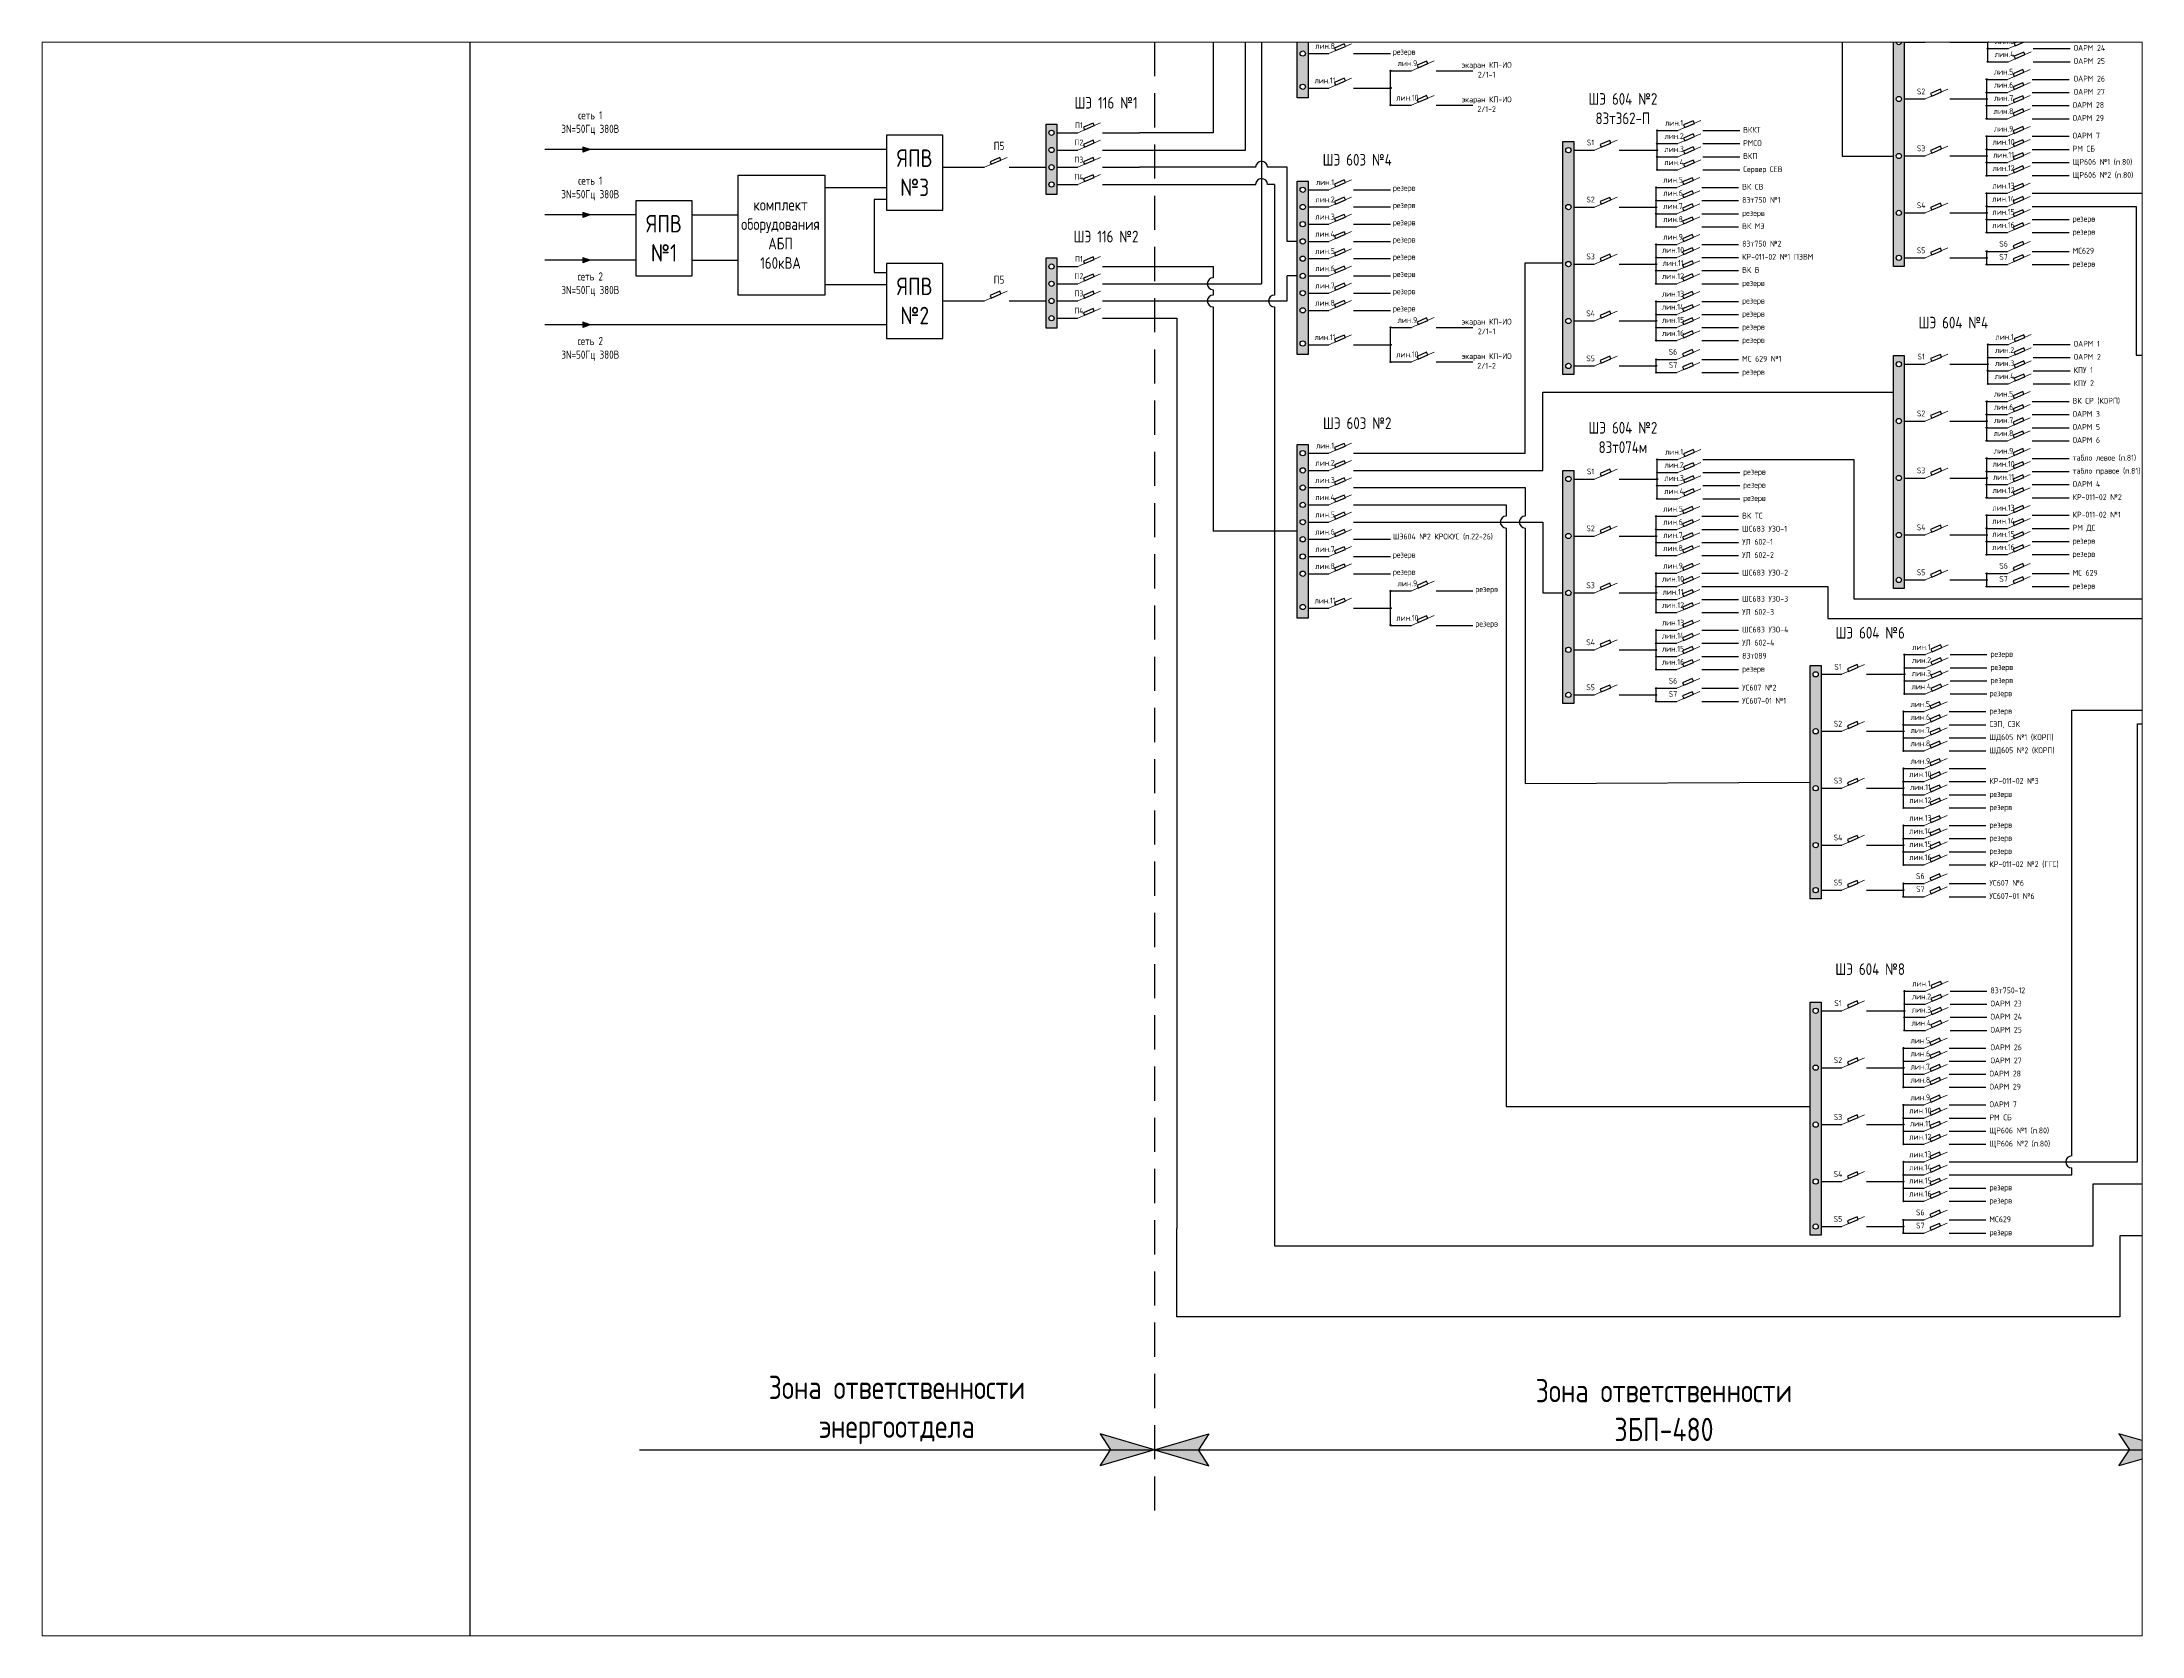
# Paper-space layout 'Layout2' of a CAD drawing. Header units: millimetres. Extents: x 26 to 231, y 20 to 176.
# The model-space entities are those that its viewports show. They can reach past a viewport. Long polylines and large blocks are cut down to what shows.
import ezdxf

# ---------------------------------------------------------------- set-up
doc = ezdxf.new("R2010")
doc.units = ezdxf.units.MM
doc.header["$LTSCALE"] = 0.1
doc.linetypes.add('DASHEDX2', pattern=[38.1, 25.4, -12.7])

msp = doc.modelspace()

# ---------------------------------------------------------------- hatches: boundary and pattern name
h = msp.add_hatch(color=256)
h.paths.add_polyline_path([(618.64, 786.2), (620.04, 786.2), (620.04, 816.23), (618.64, 816.23)])
h.paths.add_polyline_path([(619, 800.44, -1), (619.68, 800.44, -1)], flags=16)
h.paths.add_polyline_path([(619.68, 793.11, -1), (619, 793.11, -1)], flags=16)
h.paths.add_polyline_path([(619, 807.78, -1), (619.68, 807.78, -1)], flags=16)
h.paths.add_polyline_path([(619.68, 787.32, -1), (619, 787.32, -1)], flags=16)
h.paths.add_polyline_path([(619, 815.11, -1), (619.68, 815.11, -1)], flags=16)
h = msp.add_hatch(color=256)
h.paths.add_polyline_path([(585.82, 800.92), (584.42, 800.92), (584.42, 778.57), (585.82, 778.57)])
h.paths.add_polyline_path([(585.46, 786.5, -1), (584.78, 786.5, -1)], flags=16)
h.paths.add_polyline_path([(584.78, 788.72, -1), (585.46, 788.72, -1)], flags=16)
h.paths.add_polyline_path([(585.46, 784.28, -1), (584.78, 784.28, -1)], flags=16)
h.paths.add_polyline_path([(584.78, 790.93, -1), (585.46, 790.93, -1)], flags=16)
h.paths.add_polyline_path([(584.78, 793.15, -1), (585.46, 793.15, -1)], flags=16)
h.paths.add_polyline_path([(585.46, 780, -1), (584.78, 780, -1)], flags=16)
h.paths.add_polyline_path([(584.78, 795.37, -1), (585.46, 795.37, -1)], flags=16)
h.paths.add_polyline_path([(584.78, 797.59, -1), (585.46, 797.59, -1)], flags=16)
h.paths.add_polyline_path([(584.78, 799.81, -1), (585.46, 799.81, -1)], flags=16)
h = msp.add_hatch(color=256)
h.paths.add_polyline_path([(630.73, 786.47), (630.65, 786.47), (630.65, 786.4, 0.414214)], flags=17)
h.paths.add_polyline_path([(630.58, 786.47, 0.414214), (630.65, 786.4), (630.65, 786.47), (630.73, 786.47, 1)])
h = msp.add_hatch(color=256)
h.paths.add_polyline_path([(661.22, 756.85), (662.62, 756.85), (662.62, 786.88), (661.22, 786.88)])
h.paths.add_polyline_path([(661.58, 771.09, -1), (662.26, 771.09, -1)], flags=16)
h.paths.add_polyline_path([(662.26, 763.76, -1), (661.58, 763.76, -1)], flags=16)
h.paths.add_polyline_path([(661.58, 778.43, -1), (662.26, 778.43, -1)], flags=16)
h.paths.add_polyline_path([(662.26, 757.97, -1), (661.58, 757.97, -1)], flags=16)
h.paths.add_polyline_path([(661.58, 785.76, -1), (662.26, 785.76, -1)], flags=16)
h = msp.add_hatch(color=256)
h.paths.add_polyline_path([(673.44, 786.6), (673.37, 786.6), (673.37, 786.53, 0.414214)], flags=17)
h.paths.add_polyline_path([(673.29, 786.6, 0.414214), (673.37, 786.53), (673.37, 786.6), (673.44, 786.6, 1)])
h = msp.add_hatch(color=256)
h.paths.add_polyline_path([(673.44, 785.76), (673.37, 785.76), (673.37, 785.68, 0.414214)], flags=17)
h.paths.add_polyline_path([(673.29, 785.76, 0.414214), (673.37, 785.68), (673.37, 785.76), (673.44, 785.76, 1)])
h = msp.add_hatch(color=256)
h.paths.add_polyline_path([(673.44, 784.92), (673.37, 784.92), (673.37, 784.84, 0.414214)], flags=17)
h.paths.add_polyline_path([(673.29, 784.92, 0.414214), (673.37, 784.84), (673.37, 784.92), (673.44, 784.92, 1)])
h = msp.add_hatch(color=256)
h.paths.add_polyline_path([(596.51, 782.06), (596.44, 782.06), (596.44, 781.99, 0.414214)], flags=17)
h.paths.add_polyline_path([(596.36, 782.06, 0.414214), (596.44, 781.99), (596.44, 782.06), (596.51, 782.06, 1)])
h = msp.add_hatch(color=256)
h.paths.add_polyline_path([(673.44, 783.23), (673.37, 783.23), (673.37, 783.15, 0.414214)], flags=17)
h.paths.add_polyline_path([(673.29, 783.23, 0.414214), (673.37, 783.15), (673.37, 783.23), (673.44, 783.23, 1)])
h = msp.add_hatch(color=256)
h.paths.add_polyline_path([(596.51, 779.84), (596.44, 779.84), (596.44, 779.77, 0.414214)], flags=17)
h.paths.add_polyline_path([(596.36, 779.84, 0.414214), (596.44, 779.77), (596.44, 779.84), (596.51, 779.84, 1)])
h = msp.add_hatch(color=256)
h.paths.add_polyline_path([(673.31, 780.96), (673.23, 780.96), (673.23, 780.88, 0.414214)], flags=17)
h.paths.add_polyline_path([(673.16, 780.96, 0.414214), (673.23, 780.88), (673.23, 780.96), (673.31, 780.96, 1)])
h = msp.add_hatch(color=256)
h.paths.add_polyline_path([(673.31, 779.27), (673.23, 779.27), (673.23, 779.2, 0.414214)], flags=17)
h.paths.add_polyline_path([(673.16, 779.27, 0.414214), (673.23, 779.2), (673.23, 779.27), (673.31, 779.27, 1)])
h = msp.add_hatch(color=256)
h.paths.add_polyline_path([(596.51, 777.63), (596.44, 777.63), (596.44, 777.55, 0.414214)], flags=17)
h.paths.add_polyline_path([(596.36, 777.63, 0.414214), (596.44, 777.55), (596.44, 777.63), (596.51, 777.63, 1)])
h = msp.add_hatch(color=256)
h.paths.add_polyline_path([(673.31, 778.43), (673.23, 778.43), (673.23, 778.35, 0.414214)], flags=17)
h.paths.add_polyline_path([(673.16, 778.43, 0.414214), (673.23, 778.35), (673.23, 778.43), (673.31, 778.43, 1)])
h = msp.add_hatch(color=256)
h.paths.add_polyline_path([(673.31, 777.58), (673.23, 777.58), (673.23, 777.51, 0.414214)], flags=17)
h.paths.add_polyline_path([(673.16, 777.58, 0.414214), (673.23, 777.51), (673.23, 777.58), (673.31, 777.58, 1)])
h = msp.add_hatch(color=256)
h.paths.add_polyline_path([(552.06, 766.13), (553.46, 766.13), (553.46, 775.19), (552.06, 775.19)])
h.paths.add_polyline_path([(552.42, 774.08, -1), (553.1, 774.08, -1)], flags=16)
h.paths.add_polyline_path([(553.1, 771.86, -1), (552.42, 771.86, -1)], flags=16)
h.paths.add_polyline_path([(553.1, 769.64, -1), (552.42, 769.64, -1)], flags=16)
h.paths.add_polyline_path([(553.1, 767.42, -1), (552.42, 767.42, -1)], flags=16)
h = msp.add_hatch(color=256)
h.paths.add_polyline_path([(630.86, 774.37), (630.79, 774.37), (630.79, 774.3, 0.414214)], flags=17)
h.paths.add_polyline_path([(630.71, 774.37, 0.414214), (630.79, 774.3), (630.79, 774.37), (630.86, 774.37, 1)])
h = msp.add_hatch(color=256)
h.paths.add_polyline_path([(673.31, 775.89), (673.23, 775.89), (673.23, 775.82, 0.414214)], flags=17)
h.paths.add_polyline_path([(673.16, 775.89, 0.414214), (673.23, 775.82), (673.23, 775.89), (673.31, 775.89, 1)])
h = msp.add_hatch(color=256)
h.paths.add_polyline_path([(492.36, 772.24), (492.36, 771.91), (493.33, 771.91)])
h.paths.add_polyline_path([(493.33, 771.91), (492.36, 771.91), (492.36, 771.58)])
h = msp.add_hatch(color=256)
h.paths.add_polyline_path([(618.64, 742.93), (620.04, 742.93), (620.04, 772.96), (618.64, 772.96)])
h.paths.add_polyline_path([(619, 757.17, -1), (619.68, 757.17, -1)], flags=16)
h.paths.add_polyline_path([(619.68, 749.84, -1), (619, 749.84, -1)], flags=16)
h.paths.add_polyline_path([(619, 764.51, -1), (619.68, 764.51, -1)], flags=16)
h.paths.add_polyline_path([(619.68, 744.05, -1), (619, 744.05, -1)], flags=16)
h.paths.add_polyline_path([(619, 771.84, -1), (619.68, 771.84, -1)], flags=16)
h = msp.add_hatch(color=256)
h.paths.add_polyline_path([(630.86, 772.68), (630.79, 772.68), (630.79, 772.61, 0.414214)], flags=17)
h.paths.add_polyline_path([(630.71, 772.68, 0.414214), (630.79, 772.61), (630.79, 772.68), (630.86, 772.68, 1)])
h = msp.add_hatch(color=256)
h.paths.add_polyline_path([(630.86, 771.84), (630.79, 771.84), (630.79, 771.76, 0.414214)], flags=17)
h.paths.add_polyline_path([(630.71, 771.84, 0.414214), (630.79, 771.76), (630.79, 771.84), (630.86, 771.84, 1)])
h = msp.add_hatch(color=256)
h.paths.add_polyline_path([(630.86, 771), (630.79, 771), (630.79, 770.92, 0.414214)], flags=17)
h.paths.add_polyline_path([(630.71, 771, 0.414214), (630.79, 770.92), (630.79, 771), (630.86, 771, 1)])
h = msp.add_hatch(color=256)
h.paths.add_polyline_path([(673.31, 773.63), (673.23, 773.63), (673.23, 773.55, 0.414214)], flags=17)
h.paths.add_polyline_path([(673.16, 773.63, 0.414214), (673.23, 773.55), (673.23, 773.63), (673.31, 773.63, 1)])
h = msp.add_hatch(color=256)
h.paths.add_polyline_path([(673.31, 771.94), (673.23, 771.94), (673.23, 771.86, 0.414214)], flags=17)
h.paths.add_polyline_path([(673.16, 771.94, 0.414214), (673.23, 771.86), (673.23, 771.94), (673.31, 771.94, 1)])
h = msp.add_hatch(color=256)
h.paths.add_polyline_path([(673.31, 771.09), (673.23, 771.09), (673.23, 771.02, 0.414214)], flags=17)
h.paths.add_polyline_path([(673.16, 771.09, 0.414214), (673.23, 771.02), (673.23, 771.09), (673.31, 771.09, 1)])
h = msp.add_hatch(color=256)
h.paths.add_polyline_path([(630.86, 769.31), (630.79, 769.31), (630.79, 769.23, 0.414214)], flags=17)
h.paths.add_polyline_path([(630.71, 769.31, 0.414214), (630.79, 769.23), (630.79, 769.31), (630.86, 769.31, 1)])
h = msp.add_hatch(color=256)
h.paths.add_polyline_path([(673.31, 770.25), (673.23, 770.25), (673.23, 770.17, 0.414214)], flags=17)
h.paths.add_polyline_path([(673.16, 770.25, 0.414214), (673.23, 770.17), (673.23, 770.25), (673.31, 770.25, 1)])
h = msp.add_hatch(color=256)
h.paths.add_polyline_path([(673.31, 768.56), (673.23, 768.56), (673.23, 768.49, 0.414214)], flags=17)
h.paths.add_polyline_path([(673.16, 768.56, 0.414214), (673.23, 768.49), (673.23, 768.56), (673.31, 768.56, 1)])
h = msp.add_hatch(color=256)
h.paths.add_polyline_path([(585.82, 767.86), (584.42, 767.86), (584.42, 745.51), (585.82, 745.51)])
h.paths.add_polyline_path([(585.46, 753.43, -1), (584.78, 753.43, -1)], flags=16)
h.paths.add_polyline_path([(584.78, 755.65, -1), (585.46, 755.65, -1)], flags=16)
h.paths.add_polyline_path([(585.46, 751.21, -1), (584.78, 751.21, -1)], flags=16)
h.paths.add_polyline_path([(584.78, 757.87, -1), (585.46, 757.87, -1)], flags=16)
h.paths.add_polyline_path([(584.78, 760.09, -1), (585.46, 760.09, -1)], flags=16)
h.paths.add_polyline_path([(585.46, 746.94, -1), (584.78, 746.94, -1)], flags=16)
h.paths.add_polyline_path([(584.78, 762.31, -1), (585.46, 762.31, -1)], flags=16)
h.paths.add_polyline_path([(584.78, 764.52, -1), (585.46, 764.52, -1)], flags=16)
h.paths.add_polyline_path([(584.78, 766.74, -1), (585.46, 766.74, -1)], flags=16)
h = msp.add_hatch(color=256)
h.paths.add_polyline_path([(630.73, 767.04), (630.65, 767.04), (630.65, 766.96, 0.414214)], flags=17)
h.paths.add_polyline_path([(630.58, 767.04, 0.414214), (630.65, 766.96), (630.65, 767.04), (630.73, 767.04, 1)])
h = msp.add_hatch(color=256)
h.paths.add_polyline_path([(673.31, 766.29), (673.23, 766.29), (673.23, 766.22, 0.414214)], flags=17)
h.paths.add_polyline_path([(673.16, 766.29, 0.414214), (673.23, 766.22), (673.23, 766.29), (673.31, 766.29, 1)])
h = msp.add_hatch(color=256)
h.paths.add_polyline_path([(492.36, 763.82), (492.36, 763.49), (493.33, 763.49)])
h.paths.add_polyline_path([(493.33, 763.49), (492.36, 763.49), (492.36, 763.16)])
h = msp.add_hatch(color=256)
h.paths.add_polyline_path([(630.73, 765.35), (630.65, 765.35), (630.65, 765.28, 0.414214)], flags=17)
h.paths.add_polyline_path([(630.58, 765.35, 0.414214), (630.65, 765.28), (630.65, 765.35), (630.73, 765.35, 1)])
h = msp.add_hatch(color=256)
h.paths.add_polyline_path([(630.73, 764.51), (630.65, 764.51), (630.65, 764.43, 0.414214)], flags=17)
h.paths.add_polyline_path([(630.58, 764.51, 0.414214), (630.65, 764.43), (630.65, 764.51), (630.73, 764.51, 1)])
h = msp.add_hatch(color=256)
h.paths.add_polyline_path([(630.73, 763.66), (630.65, 763.66), (630.65, 763.59, 0.414214)], flags=17)
h.paths.add_polyline_path([(630.58, 763.66, 0.414214), (630.65, 763.59), (630.65, 763.66), (630.73, 763.66, 1)])
h = msp.add_hatch(color=256)
h.paths.add_polyline_path([(673.31, 764.6), (673.23, 764.6), (673.23, 764.53, 0.414214)], flags=17)
h.paths.add_polyline_path([(673.16, 764.6, 0.414214), (673.23, 764.53), (673.23, 764.6), (673.31, 764.6, 1)])
h = msp.add_hatch(color=256)
h.paths.add_polyline_path([(673.31, 763.76), (673.23, 763.76), (673.23, 763.69, 0.414214)], flags=17)
h.paths.add_polyline_path([(673.16, 763.76, 0.414214), (673.23, 763.69), (673.23, 763.76), (673.31, 763.76, 1)])
h = msp.add_hatch(color=256)
h.paths.add_polyline_path([(673.31, 762.92), (673.23, 762.92), (673.23, 762.84, 0.414214)], flags=17)
h.paths.add_polyline_path([(673.16, 762.92, 0.414214), (673.23, 762.84), (673.23, 762.92), (673.31, 762.92, 1)])
h = msp.add_hatch(color=256)
h.paths.add_polyline_path([(630.73, 761.97), (630.65, 761.97), (630.65, 761.9, 0.414214)], flags=17)
h.paths.add_polyline_path([(630.58, 761.97, 0.414214), (630.65, 761.9), (630.65, 761.97), (630.73, 761.97, 1)])
h = msp.add_hatch(color=256)
h.paths.add_polyline_path([(673.31, 761.23), (673.23, 761.23), (673.23, 761.15, 0.414214)], flags=17)
h.paths.add_polyline_path([(673.16, 761.23, 0.414214), (673.23, 761.15), (673.23, 761.23), (673.31, 761.23, 1)])
h = msp.add_hatch(color=256)
h.paths.add_polyline_path([(492.36, 757.99), (492.36, 757.66), (493.33, 757.66)])
h.paths.add_polyline_path([(493.33, 757.66), (492.36, 757.66), (492.36, 757.33)])
h = msp.add_hatch(color=256)
h.paths.add_polyline_path([(552.06, 748.91), (553.46, 748.91), (553.46, 757.97), (552.06, 757.97)])
h.paths.add_polyline_path([(553.1, 756.85, -1), (552.42, 756.85, -1)], flags=16)
h.paths.add_polyline_path([(553.1, 754.63, -1), (552.42, 754.63, -1)], flags=16)
h.paths.add_polyline_path([(553.1, 752.42, -1), (552.42, 752.42, -1)], flags=16)
h.paths.add_polyline_path([(553.1, 750.2, -1), (552.42, 750.2, -1)], flags=16)
h = msp.add_hatch(color=256)
h.paths.add_polyline_path([(630.73, 759.71), (630.65, 759.71), (630.65, 759.63, 0.414214)], flags=17)
h.paths.add_polyline_path([(630.58, 759.71, 0.414214), (630.65, 759.63), (630.65, 759.71), (630.73, 759.71, 1)])
h = msp.add_hatch(color=256)
h.paths.add_polyline_path([(630.73, 758.02), (630.65, 758.02), (630.65, 757.94, 0.414214)], flags=17)
h.paths.add_polyline_path([(630.58, 758.02, 0.414214), (630.65, 757.94), (630.65, 758.02), (630.73, 758.02, 1)])
h = msp.add_hatch(color=256)
h.paths.add_polyline_path([(673.31, 758.81), (673.23, 758.81), (673.23, 758.74, 0.414214)], flags=17)
h.paths.add_polyline_path([(673.16, 758.81, 0.414214), (673.23, 758.74), (673.23, 758.81), (673.31, 758.81, 1)])
h = msp.add_hatch(color=256)
h.paths.add_polyline_path([(673.31, 757.97), (673.23, 757.97), (673.23, 757.89, 0.414214)], flags=17)
h.paths.add_polyline_path([(673.16, 757.97, 0.414214), (673.23, 757.89), (673.23, 757.97), (673.31, 757.97, 1)])
h = msp.add_hatch(color=256)
h.paths.add_polyline_path([(630.73, 757.17), (630.65, 757.17), (630.65, 757.1, 0.414214)], flags=17)
h.paths.add_polyline_path([(630.58, 757.17, 0.414214), (630.65, 757.1), (630.65, 757.17), (630.73, 757.17, 1)])
h = msp.add_hatch(color=256)
h.paths.add_polyline_path([(630.73, 756.33), (630.65, 756.33), (630.65, 756.25, 0.414214)], flags=17)
h.paths.add_polyline_path([(630.58, 756.33, 0.414214), (630.65, 756.25), (630.65, 756.33), (630.73, 756.33, 1)])
h = msp.add_hatch(color=256)
h.paths.add_polyline_path([(673.31, 757.12), (673.23, 757.12), (673.23, 757.05, 0.414214)], flags=17)
h.paths.add_polyline_path([(673.16, 757.12, 0.414214), (673.23, 757.05), (673.23, 757.12), (673.31, 757.12, 1)])
h = msp.add_hatch(color=256)
h.paths.add_polyline_path([(630.73, 754.64), (630.65, 754.64), (630.65, 754.57, 0.414214)], flags=17)
h.paths.add_polyline_path([(630.58, 754.64, 0.414214), (630.65, 754.57), (630.65, 754.64), (630.73, 754.64, 1)])
h = msp.add_hatch(color=256)
h.paths.add_polyline_path([(630.73, 752.37), (630.65, 752.37), (630.65, 752.3, 0.414214)], flags=17)
h.paths.add_polyline_path([(630.58, 752.37, 0.414214), (630.65, 752.3), (630.65, 752.37), (630.73, 752.37, 1)])
h = msp.add_hatch(color=256)
h.paths.add_polyline_path([(492.36, 749.67), (492.36, 749.34), (493.33, 749.34)])
h.paths.add_polyline_path([(493.33, 749.34), (492.36, 749.34), (492.36, 749.01)])
h = msp.add_hatch(color=256)
h.paths.add_polyline_path([(630.73, 750.68), (630.65, 750.68), (630.65, 750.61, 0.414214)], flags=17)
h.paths.add_polyline_path([(630.58, 750.68, 0.414214), (630.65, 750.61), (630.65, 750.68), (630.73, 750.68, 1)])
h = msp.add_hatch(color=256)
h.paths.add_polyline_path([(630.73, 749.84), (630.65, 749.84), (630.65, 749.76, 0.414214)], flags=17)
h.paths.add_polyline_path([(630.58, 749.84, 0.414214), (630.65, 749.76), (630.65, 749.84), (630.73, 749.84, 1)])
h = msp.add_hatch(color=256)
h.paths.add_polyline_path([(596.51, 749), (596.44, 749), (596.44, 748.92, 0.414214)], flags=17)
h.paths.add_polyline_path([(596.36, 749, 0.414214), (596.44, 748.92), (596.44, 749), (596.51, 749, 1)])
h = msp.add_hatch(color=256)
h.paths.add_polyline_path([(596.51, 746.78), (596.44, 746.78), (596.44, 746.7, 0.414214)], flags=17)
h.paths.add_polyline_path([(596.36, 746.78, 0.414214), (596.44, 746.7), (596.44, 746.78), (596.51, 746.78, 1)])
h = msp.add_hatch(color=256)
h.paths.add_polyline_path([(630.73, 749), (630.65, 749), (630.65, 748.92, 0.414214)], flags=17)
h.paths.add_polyline_path([(630.58, 749, 0.414214), (630.65, 748.92), (630.65, 749), (630.73, 749, 1)])
h = msp.add_hatch(color=256)
h.paths.add_polyline_path([(630.73, 747.31), (630.65, 747.31), (630.65, 747.23, 0.414214)], flags=17)
h.paths.add_polyline_path([(630.58, 747.31, 0.414214), (630.65, 747.23), (630.65, 747.31), (630.73, 747.31, 1)])
h = msp.add_hatch(color=256)
h.paths.add_polyline_path([(673.44, 746.81), (673.37, 746.81), (673.37, 746.74, 0.414214)], flags=17)
h.paths.add_polyline_path([(673.29, 746.81, 0.414214), (673.37, 746.74), (673.37, 746.81), (673.44, 746.81, 1)])
h = msp.add_hatch(color=256)
h.paths.add_polyline_path([(596.51, 744.56), (596.44, 744.56), (596.44, 744.48, 0.414214)], flags=17)
h.paths.add_polyline_path([(596.36, 744.56, 0.414214), (596.44, 744.48), (596.44, 744.56), (596.51, 744.56, 1)])
h = msp.add_hatch(color=256)
h.paths.add_polyline_path([(630.73, 744.89), (630.65, 744.89), (630.65, 744.82, 0.414214)], flags=17)
h.paths.add_polyline_path([(630.58, 744.89, 0.414214), (630.65, 744.82), (630.65, 744.89), (630.73, 744.89, 1)])
h = msp.add_hatch(color=256)
h.paths.add_polyline_path([(630.73, 744.05), (630.65, 744.05), (630.65, 743.97, 0.414214)], flags=17)
h.paths.add_polyline_path([(630.58, 744.05, 0.414214), (630.65, 743.97), (630.65, 744.05), (630.73, 744.05, 1)])
h = msp.add_hatch(color=256)
h.paths.add_polyline_path([(661.22, 715.37), (662.62, 715.37), (662.62, 745.4), (661.22, 745.4)])
h.paths.add_polyline_path([(661.58, 729.62, -1), (662.26, 729.62, -1)], flags=16)
h.paths.add_polyline_path([(662.26, 722.28, -1), (661.58, 722.28, -1)], flags=16)
h.paths.add_polyline_path([(661.58, 736.95, -1), (662.26, 736.95, -1)], flags=16)
h.paths.add_polyline_path([(662.26, 716.49, -1), (661.58, 716.49, -1)], flags=16)
h.paths.add_polyline_path([(661.58, 744.28, -1), (662.26, 744.28, -1)], flags=16)
h = msp.add_hatch(color=256)
h.paths.add_polyline_path([(673.44, 745.13), (673.37, 745.13), (673.37, 745.05, 0.414214)], flags=17)
h.paths.add_polyline_path([(673.29, 745.13, 0.414214), (673.37, 745.05), (673.37, 745.13), (673.44, 745.13, 1)])
h = msp.add_hatch(color=256)
h.paths.add_polyline_path([(673.44, 744.28), (673.37, 744.28), (673.37, 744.21, 0.414214)], flags=17)
h.paths.add_polyline_path([(673.29, 744.28, 0.414214), (673.37, 744.21), (673.37, 744.28), (673.44, 744.28, 1)])
h = msp.add_hatch(color=256)
h.paths.add_polyline_path([(630.73, 743.2), (630.65, 743.2), (630.65, 743.13, 0.414214)], flags=17)
h.paths.add_polyline_path([(630.58, 743.2, 0.414214), (630.65, 743.13), (630.65, 743.2), (630.73, 743.2, 1)])
h = msp.add_hatch(color=256)
h.paths.add_polyline_path([(673.44, 743.44), (673.37, 743.44), (673.37, 743.36, 0.414214)], flags=17)
h.paths.add_polyline_path([(673.29, 743.44, 0.414214), (673.37, 743.36), (673.37, 743.44), (673.44, 743.44, 1)])
h = msp.add_hatch(color=256)
h.paths.add_polyline_path([(673.44, 741.75), (673.37, 741.75), (673.37, 741.67, 0.414214)], flags=17)
h.paths.add_polyline_path([(673.29, 741.75, 0.414214), (673.37, 741.67), (673.37, 741.75), (673.44, 741.75, 1)])
h = msp.add_hatch(color=256)
h.paths.add_polyline_path([(673.31, 739.48), (673.23, 739.48), (673.23, 739.41, 0.414214)], flags=17)
h.paths.add_polyline_path([(673.16, 739.48, 0.414214), (673.23, 739.41), (673.23, 739.48), (673.31, 739.48, 1)])
h = msp.add_hatch(color=256)
h.paths.add_polyline_path([(673.31, 737.79), (673.23, 737.79), (673.23, 737.72, 0.414214)], flags=17)
h.paths.add_polyline_path([(673.16, 737.79, 0.414214), (673.23, 737.72), (673.23, 737.79), (673.31, 737.79, 1)])
h = msp.add_hatch(color=256)
h.paths.add_polyline_path([(673.31, 736.95), (673.23, 736.95), (673.23, 736.87, 0.414214)], flags=17)
h.paths.add_polyline_path([(673.16, 736.95, 0.414214), (673.23, 736.87), (673.23, 736.95), (673.31, 736.95, 1)])
h = msp.add_hatch(color=256)
h.paths.add_polyline_path([(673.31, 736.1), (673.23, 736.1), (673.23, 736.03, 0.414214)], flags=17)
h.paths.add_polyline_path([(673.16, 736.1, 0.414214), (673.23, 736.03), (673.23, 736.1), (673.31, 736.1, 1)])
h = msp.add_hatch(color=256)
h.paths.add_polyline_path([(585.82, 733.93), (584.42, 733.93), (584.42, 711.58), (585.82, 711.58)])
h.paths.add_polyline_path([(585.46, 719.51, -1), (584.78, 719.51, -1)], flags=16)
h.paths.add_polyline_path([(584.78, 721.73, -1), (585.46, 721.73, -1)], flags=16)
h.paths.add_polyline_path([(585.46, 717.29, -1), (584.78, 717.29, -1)], flags=16)
h.paths.add_polyline_path([(584.78, 723.94, -1), (585.46, 723.94, -1)], flags=16)
h.paths.add_polyline_path([(584.78, 726.16, -1), (585.46, 726.16, -1)], flags=16)
h.paths.add_polyline_path([(585.46, 713.01, -1), (584.78, 713.01, -1)], flags=16)
h.paths.add_polyline_path([(584.78, 728.38, -1), (585.46, 728.38, -1)], flags=16)
h.paths.add_polyline_path([(584.78, 730.6, -1), (585.46, 730.6, -1)], flags=16)
h.paths.add_polyline_path([(584.78, 732.82, -1), (585.46, 732.82, -1)], flags=16)
h = msp.add_hatch(color=256)
h.paths.add_polyline_path([(673.31, 734.42), (673.23, 734.42), (673.23, 734.34, 0.414214)], flags=17)
h.paths.add_polyline_path([(673.16, 734.42, 0.414214), (673.23, 734.34), (673.23, 734.42), (673.31, 734.42, 1)])
h = msp.add_hatch(color=256)
h.paths.add_polyline_path([(618.64, 700.57), (620.04, 700.57), (620.04, 730.6), (618.64, 730.6)])
h.paths.add_polyline_path([(619, 714.82, -1), (619.68, 714.82, -1)], flags=16)
h.paths.add_polyline_path([(619.68, 707.49, -1), (619, 707.49, -1)], flags=16)
h.paths.add_polyline_path([(619, 722.15, -1), (619.68, 722.15, -1)], flags=16)
h.paths.add_polyline_path([(619.68, 701.69, -1), (619, 701.69, -1)], flags=16)
h.paths.add_polyline_path([(619, 729.49, -1), (619.68, 729.49, -1)], flags=16)
h = msp.add_hatch(color=256)
h.paths.add_polyline_path([(630.86, 732.02), (630.79, 732.02), (630.79, 731.94, 0.414214)], flags=17)
h.paths.add_polyline_path([(630.71, 732.02, 0.414214), (630.79, 731.94), (630.79, 732.02), (630.86, 732.02, 1)])
h = msp.add_hatch(color=256)
h.paths.add_polyline_path([(673.31, 732.15), (673.23, 732.15), (673.23, 732.07, 0.414214)], flags=17)
h.paths.add_polyline_path([(673.16, 732.15, 0.414214), (673.23, 732.07), (673.23, 732.15), (673.31, 732.15, 1)])
h = msp.add_hatch(color=256)
h.paths.add_polyline_path([(673.31, 730.46), (673.23, 730.46), (673.23, 730.38, 0.414214)], flags=17)
h.paths.add_polyline_path([(673.16, 730.46, 0.414214), (673.23, 730.38), (673.23, 730.46), (673.31, 730.46, 1)])
h = msp.add_hatch(color=256)
h.paths.add_polyline_path([(630.86, 730.33), (630.79, 730.33), (630.79, 730.25, 0.414214)], flags=17)
h.paths.add_polyline_path([(630.71, 730.33, 0.414214), (630.79, 730.25), (630.79, 730.33), (630.86, 730.33, 1)])
h = msp.add_hatch(color=256)
h.paths.add_polyline_path([(630.86, 729.49), (630.79, 729.49), (630.79, 729.41, 0.414214)], flags=17)
h.paths.add_polyline_path([(630.71, 729.49, 0.414214), (630.79, 729.41), (630.79, 729.49), (630.86, 729.49, 1)])
h = msp.add_hatch(color=256)
h.paths.add_polyline_path([(630.86, 728.64), (630.79, 728.64), (630.79, 728.57, 0.414214)], flags=17)
h.paths.add_polyline_path([(630.71, 728.64, 0.414214), (630.79, 728.57), (630.79, 728.64), (630.86, 728.64, 1)])
h = msp.add_hatch(color=256)
h.paths.add_polyline_path([(673.31, 729.62), (673.23, 729.62), (673.23, 729.54, 0.414214)], flags=17)
h.paths.add_polyline_path([(673.16, 729.62, 0.414214), (673.23, 729.54), (673.23, 729.62), (673.31, 729.62, 1)])
h = msp.add_hatch(color=256)
h.paths.add_polyline_path([(673.31, 728.77), (673.23, 728.77), (673.23, 728.7, 0.414214)], flags=17)
h.paths.add_polyline_path([(673.16, 728.77, 0.414214), (673.23, 728.7), (673.23, 728.77), (673.31, 728.77, 1)])
h = msp.add_hatch(color=256)
h.paths.add_polyline_path([(630.86, 726.95), (630.79, 726.95), (630.79, 726.88, 0.414214)], flags=17)
h.paths.add_polyline_path([(630.71, 726.95, 0.414214), (630.79, 726.88), (630.79, 726.95), (630.86, 726.95, 1)])
h = msp.add_hatch(color=256)
h.paths.add_polyline_path([(673.31, 727.08), (673.23, 727.08), (673.23, 727.01, 0.414214)], flags=17)
h.paths.add_polyline_path([(673.16, 727.08, 0.414214), (673.23, 727.01), (673.23, 727.08), (673.31, 727.08, 1)])
h = msp.add_hatch(color=256)
h.paths.add_polyline_path([(630.73, 724.69), (630.65, 724.69), (630.65, 724.61, 0.414214)], flags=17)
h.paths.add_polyline_path([(630.58, 724.69, 0.414214), (630.65, 724.61), (630.65, 724.69), (630.73, 724.69, 1)])
h = msp.add_hatch(color=256)
h.paths.add_polyline_path([(630.73, 723), (630.65, 723), (630.65, 722.92, 0.414214)], flags=17)
h.paths.add_polyline_path([(630.58, 723, 0.414214), (630.65, 722.92), (630.65, 723), (630.73, 723, 1)])
h = msp.add_hatch(color=256)
h.paths.add_polyline_path([(673.31, 724.82), (673.23, 724.82), (673.23, 724.74, 0.414214)], flags=17)
h.paths.add_polyline_path([(673.16, 724.82, 0.414214), (673.23, 724.74), (673.23, 724.82), (673.31, 724.82, 1)])
h = msp.add_hatch(color=256)
h.paths.add_polyline_path([(673.31, 723.13), (673.23, 723.13), (673.23, 723.05, 0.414214)], flags=17)
h.paths.add_polyline_path([(673.16, 723.13, 0.414214), (673.23, 723.05), (673.23, 723.13), (673.31, 723.13, 1)])
h = msp.add_hatch(color=256)
h.paths.add_polyline_path([(673.31, 722.28), (673.23, 722.28), (673.23, 722.21, 0.414214)], flags=17)
h.paths.add_polyline_path([(673.16, 722.28, 0.414214), (673.23, 722.21), (673.23, 722.28), (673.31, 722.28, 1)])
h = msp.add_hatch(color=256)
h.paths.add_polyline_path([(630.73, 722.15), (630.65, 722.15), (630.65, 722.08, 0.414214)], flags=17)
h.paths.add_polyline_path([(630.58, 722.15, 0.414214), (630.65, 722.08), (630.65, 722.15), (630.73, 722.15, 1)])
h = msp.add_hatch(color=256)
h.paths.add_polyline_path([(630.73, 721.31), (630.65, 721.31), (630.65, 721.23, 0.414214)], flags=17)
h.paths.add_polyline_path([(630.58, 721.31, 0.414214), (630.65, 721.23), (630.65, 721.31), (630.73, 721.31, 1)])
h = msp.add_hatch(color=256)
h.paths.add_polyline_path([(630.73, 719.62), (630.65, 719.62), (630.65, 719.54, 0.414214)], flags=17)
h.paths.add_polyline_path([(630.58, 719.62, 0.414214), (630.65, 719.54), (630.65, 719.62), (630.73, 719.62, 1)])
h = msp.add_hatch(color=256)
h.paths.add_polyline_path([(673.31, 721.44), (673.23, 721.44), (673.23, 721.36, 0.414214)], flags=17)
h.paths.add_polyline_path([(673.16, 721.44, 0.414214), (673.23, 721.36), (673.23, 721.44), (673.31, 721.44, 1)])
h = msp.add_hatch(color=256)
h.paths.add_polyline_path([(673.31, 719.75), (673.23, 719.75), (673.23, 719.67, 0.414214)], flags=17)
h.paths.add_polyline_path([(673.16, 719.75, 0.414214), (673.23, 719.67), (673.23, 719.75), (673.31, 719.75, 1)])
h = msp.add_hatch(color=256)
h.paths.add_polyline_path([(630.73, 717.35), (630.65, 717.35), (630.65, 717.28, 0.414214)], flags=17)
h.paths.add_polyline_path([(630.58, 717.35, 0.414214), (630.65, 717.28), (630.65, 717.35), (630.73, 717.35, 1)])
h = msp.add_hatch(color=256)
h.paths.add_polyline_path([(673.31, 717.33), (673.23, 717.33), (673.23, 717.26, 0.414214)], flags=17)
h.paths.add_polyline_path([(673.16, 717.33, 0.414214), (673.23, 717.26), (673.23, 717.33), (673.31, 717.33, 1)])
h = msp.add_hatch(color=256)
h.paths.add_polyline_path([(596.51, 715.07), (596.44, 715.07), (596.44, 715, 0.414214)], flags=17)
h.paths.add_polyline_path([(596.36, 715.07, 0.414214), (596.44, 715), (596.44, 715.07), (596.51, 715.07, 1)])
h = msp.add_hatch(color=256)
h.paths.add_polyline_path([(630.73, 715.66), (630.65, 715.66), (630.65, 715.59, 0.414214)], flags=17)
h.paths.add_polyline_path([(630.58, 715.66, 0.414214), (630.65, 715.59), (630.65, 715.66), (630.73, 715.66, 1)])
h = msp.add_hatch(color=256)
h.paths.add_polyline_path([(630.73, 714.82), (630.65, 714.82), (630.65, 714.74, 0.414214)], flags=17)
h.paths.add_polyline_path([(630.58, 714.82, 0.414214), (630.65, 714.74), (630.65, 714.82), (630.73, 714.82, 1)])
h = msp.add_hatch(color=256)
h.paths.add_polyline_path([(673.31, 716.49), (673.23, 716.49), (673.23, 716.41, 0.414214)], flags=17)
h.paths.add_polyline_path([(673.16, 716.49, 0.414214), (673.23, 716.41), (673.23, 716.49), (673.31, 716.49, 1)])
h = msp.add_hatch(color=256)
h.paths.add_polyline_path([(673.31, 715.64), (673.23, 715.64), (673.23, 715.57, 0.414214)], flags=17)
h.paths.add_polyline_path([(673.16, 715.64, 0.414214), (673.23, 715.57), (673.23, 715.64), (673.31, 715.64, 1)])
h = msp.add_hatch(color=256)
h.paths.add_polyline_path([(596.51, 712.85), (596.44, 712.85), (596.44, 712.78, 0.414214)], flags=17)
h.paths.add_polyline_path([(596.36, 712.85, 0.414214), (596.44, 712.78), (596.44, 712.85), (596.51, 712.85, 1)])
h = msp.add_hatch(color=256)
h.paths.add_polyline_path([(630.73, 713.98), (630.65, 713.98), (630.65, 713.9, 0.414214)], flags=17)
h.paths.add_polyline_path([(630.58, 713.98, 0.414214), (630.65, 713.9), (630.65, 713.98), (630.73, 713.98, 1)])
h = msp.add_hatch(color=256)
h.paths.add_polyline_path([(630.73, 712.29), (630.65, 712.29), (630.65, 712.21, 0.414214)], flags=17)
h.paths.add_polyline_path([(630.58, 712.29, 0.414214), (630.65, 712.21), (630.65, 712.29), (630.73, 712.29, 1)])
h = msp.add_hatch(color=256)
h.paths.add_polyline_path([(596.51, 710.64), (596.44, 710.64), (596.44, 710.56, 0.414214)], flags=17)
h.paths.add_polyline_path([(596.36, 710.64, 0.414214), (596.44, 710.56), (596.44, 710.64), (596.51, 710.64, 1)])
h = msp.add_hatch(color=256)
h.paths.add_polyline_path([(630.73, 710.02), (630.65, 710.02), (630.65, 709.94, 0.414214)], flags=17)
h.paths.add_polyline_path([(630.58, 710.02, 0.414214), (630.65, 709.94), (630.65, 710.02), (630.73, 710.02, 1)])
h = msp.add_hatch(color=256)
h.paths.add_polyline_path([(630.73, 708.33), (630.65, 708.33), (630.65, 708.26, 0.414214)], flags=17)
h.paths.add_polyline_path([(630.58, 708.33, 0.414214), (630.65, 708.26), (630.65, 708.33), (630.73, 708.33, 1)])
h = msp.add_hatch(color=256)
h.paths.add_polyline_path([(630.73, 707.49), (630.65, 707.49), (630.65, 707.41, 0.414214)], flags=17)
h.paths.add_polyline_path([(630.58, 707.49, 0.414214), (630.65, 707.41), (630.65, 707.49), (630.73, 707.49, 1)])
h = msp.add_hatch(color=256)
h.paths.add_polyline_path([(630.73, 706.64), (630.65, 706.64), (630.65, 706.57, 0.414214)], flags=17)
h.paths.add_polyline_path([(630.58, 706.64, 0.414214), (630.65, 706.57), (630.65, 706.64), (630.73, 706.64, 1)])
h = msp.add_hatch(color=256)
h.paths.add_polyline_path([(662.72, 706.87), (662.65, 706.87), (662.65, 706.8, 0.414214)], flags=17)
h.paths.add_polyline_path([(662.57, 706.87, 0.414214), (662.65, 706.8), (662.65, 706.87), (662.72, 706.87, 1)])
h = msp.add_hatch(color=256)
h.paths.add_polyline_path([(630.73, 704.95), (630.65, 704.95), (630.65, 704.88, 0.414214)], flags=17)
h.paths.add_polyline_path([(630.58, 704.95, 0.414214), (630.65, 704.88), (630.65, 704.95), (630.73, 704.95, 1)])
h = msp.add_hatch(color=256)
h.paths.add_polyline_path([(650.5, 675.43), (651.9, 675.43), (651.9, 705.46), (650.5, 705.46)])
h.paths.add_polyline_path([(650.86, 689.67, -1), (651.54, 689.67, -1)], flags=16)
h.paths.add_polyline_path([(651.54, 682.34, -1), (650.86, 682.34, -1)], flags=16)
h.paths.add_polyline_path([(650.86, 697, -1), (651.54, 697, -1)], flags=16)
h.paths.add_polyline_path([(651.54, 676.54, -1), (650.86, 676.54, -1)], flags=16)
h.paths.add_polyline_path([(650.86, 704.34, -1), (651.54, 704.34, -1)], flags=16)
h = msp.add_hatch(color=256)
h.paths.add_polyline_path([(662.72, 705.18), (662.65, 705.18), (662.65, 705.11, 0.414214)], flags=17)
h.paths.add_polyline_path([(662.57, 705.18, 0.414214), (662.65, 705.11), (662.65, 705.18), (662.72, 705.18, 1)])
h = msp.add_hatch(color=256)
h.paths.add_polyline_path([(662.72, 704.34), (662.65, 704.34), (662.65, 704.26, 0.414214)], flags=17)
h.paths.add_polyline_path([(662.57, 704.34, 0.414214), (662.65, 704.26), (662.65, 704.34), (662.72, 704.34, 1)])
h = msp.add_hatch(color=256)
h.paths.add_polyline_path([(662.72, 703.49), (662.65, 703.49), (662.65, 703.42, 0.414214)], flags=17)
h.paths.add_polyline_path([(662.57, 703.49, 0.414214), (662.65, 703.42), (662.65, 703.49), (662.72, 703.49, 1)])
h = msp.add_hatch(color=256)
h.paths.add_polyline_path([(630.73, 702.54), (630.65, 702.54), (630.65, 702.46, 0.414214)], flags=17)
h.paths.add_polyline_path([(630.58, 702.54, 0.414214), (630.65, 702.46), (630.65, 702.54), (630.73, 702.54, 1)])
h = msp.add_hatch(color=256)
h.paths.add_polyline_path([(630.73, 701.69), (630.65, 701.69), (630.65, 701.62, 0.414214)], flags=17)
h.paths.add_polyline_path([(630.58, 701.69, 0.414214), (630.65, 701.62), (630.65, 701.69), (630.73, 701.69, 1)])
h = msp.add_hatch(color=256)
h.paths.add_polyline_path([(630.73, 700.85), (630.65, 700.85), (630.65, 700.77, 0.414214)], flags=17)
h.paths.add_polyline_path([(630.58, 700.85, 0.414214), (630.65, 700.77), (630.65, 700.85), (630.73, 700.85, 1)])
h = msp.add_hatch(color=256)
h.paths.add_polyline_path([(662.72, 701.81), (662.65, 701.81), (662.65, 701.73, 0.414214)], flags=17)
h.paths.add_polyline_path([(662.57, 701.81, 0.414214), (662.65, 701.73), (662.65, 701.81), (662.72, 701.81, 1)])
h = msp.add_hatch(color=256)
h.paths.add_polyline_path([(662.59, 699.54), (662.52, 699.54), (662.52, 699.46, 0.414214)], flags=17)
h.paths.add_polyline_path([(662.44, 699.54, 0.414214), (662.52, 699.46), (662.52, 699.54), (662.59, 699.54, 1)])
h = msp.add_hatch(color=256)
h.paths.add_polyline_path([(662.59, 697.85), (662.52, 697.85), (662.52, 697.77, 0.414214)], flags=17)
h.paths.add_polyline_path([(662.44, 697.85, 0.414214), (662.52, 697.77), (662.52, 697.85), (662.59, 697.85, 1)])
h = msp.add_hatch(color=256)
h.paths.add_polyline_path([(662.59, 697), (662.52, 697), (662.52, 696.93, 0.414214)], flags=17)
h.paths.add_polyline_path([(662.44, 697, 0.414214), (662.52, 696.93), (662.52, 697), (662.59, 697, 1)])
h = msp.add_hatch(color=256)
h.paths.add_polyline_path([(662.59, 696.16), (662.52, 696.16), (662.52, 696.09, 0.414214)], flags=17)
h.paths.add_polyline_path([(662.44, 696.16, 0.414214), (662.52, 696.09), (662.52, 696.16), (662.59, 696.16, 1)])
h = msp.add_hatch(color=256)
h.paths.add_polyline_path([(662.59, 694.47), (662.52, 694.47), (662.52, 694.4, 0.414214)], flags=17)
h.paths.add_polyline_path([(662.44, 694.47, 0.414214), (662.52, 694.4), (662.52, 694.47), (662.59, 694.47, 1)])
h = msp.add_hatch(color=256)
h.paths.add_polyline_path([(662.59, 692.2), (662.52, 692.2), (662.52, 692.13, 0.414214)], flags=17)
h.paths.add_polyline_path([(662.44, 692.2, 0.414214), (662.52, 692.13), (662.52, 692.2), (662.59, 692.2, 1)])
h = msp.add_hatch(color=256)
h.paths.add_polyline_path([(662.59, 690.52), (662.52, 690.52), (662.52, 690.44, 0.414214)], flags=17)
h.paths.add_polyline_path([(662.44, 690.52, 0.414214), (662.52, 690.44), (662.52, 690.52), (662.59, 690.52, 1)])
h = msp.add_hatch(color=256)
h.paths.add_polyline_path([(662.59, 689.67), (662.52, 689.67), (662.52, 689.6, 0.414214)], flags=17)
h.paths.add_polyline_path([(662.44, 689.67, 0.414214), (662.52, 689.6), (662.52, 689.67), (662.59, 689.67, 1)])
h = msp.add_hatch(color=256)
h.paths.add_polyline_path([(662.59, 688.83), (662.52, 688.83), (662.52, 688.75, 0.414214)], flags=17)
h.paths.add_polyline_path([(662.44, 688.83, 0.414214), (662.52, 688.75), (662.52, 688.83), (662.59, 688.83, 1)])
h = msp.add_hatch(color=256)
h.paths.add_polyline_path([(662.59, 687.14), (662.52, 687.14), (662.52, 687.06, 0.414214)], flags=17)
h.paths.add_polyline_path([(662.44, 687.14, 0.414214), (662.52, 687.06), (662.52, 687.14), (662.59, 687.14, 1)])
h = msp.add_hatch(color=256)
h.paths.add_polyline_path([(662.59, 684.87), (662.52, 684.87), (662.52, 684.8, 0.414214)], flags=17)
h.paths.add_polyline_path([(662.44, 684.87, 0.414214), (662.52, 684.8), (662.52, 684.87), (662.59, 684.87, 1)])
h = msp.add_hatch(color=256)
h.paths.add_polyline_path([(662.59, 683.18), (662.52, 683.18), (662.52, 683.11, 0.414214)], flags=17)
h.paths.add_polyline_path([(662.44, 683.18, 0.414214), (662.52, 683.11), (662.52, 683.18), (662.59, 683.18, 1)])
h = msp.add_hatch(color=256)
h.paths.add_polyline_path([(662.59, 682.34), (662.52, 682.34), (662.52, 682.26, 0.414214)], flags=17)
h.paths.add_polyline_path([(662.44, 682.34, 0.414214), (662.52, 682.26), (662.52, 682.34), (662.59, 682.34, 1)])
h = msp.add_hatch(color=256)
h.paths.add_polyline_path([(662.59, 681.49), (662.52, 681.49), (662.52, 681.42, 0.414214)], flags=17)
h.paths.add_polyline_path([(662.44, 681.49, 0.414214), (662.52, 681.42), (662.52, 681.49), (662.59, 681.49, 1)])
h = msp.add_hatch(color=256)
h.paths.add_polyline_path([(662.59, 679.81), (662.52, 679.81), (662.52, 679.73, 0.414214)], flags=17)
h.paths.add_polyline_path([(662.44, 679.81, 0.414214), (662.52, 679.73), (662.52, 679.81), (662.59, 679.81, 1)])
h = msp.add_hatch(color=256)
h.paths.add_polyline_path([(662.59, 677.39), (662.52, 677.39), (662.52, 677.31, 0.414214)], flags=17)
h.paths.add_polyline_path([(662.44, 677.39, 0.414214), (662.52, 677.31), (662.52, 677.39), (662.59, 677.39, 1)])
h = msp.add_hatch(color=256)
h.paths.add_polyline_path([(662.59, 676.54), (662.52, 676.54), (662.52, 676.47, 0.414214)], flags=17)
h.paths.add_polyline_path([(662.44, 676.54, 0.414214), (662.52, 676.47), (662.52, 676.54), (662.59, 676.54, 1)])
h = msp.add_hatch(color=256)
h.paths.add_polyline_path([(662.59, 675.7), (662.52, 675.7), (662.52, 675.63, 0.414214)], flags=17)
h.paths.add_polyline_path([(662.44, 675.7, 0.414214), (662.52, 675.63), (662.52, 675.7), (662.59, 675.7, 1)])
h = msp.add_hatch(color=256)
h.paths.add_polyline_path([(662.72, 663.55), (662.65, 663.55), (662.65, 663.47, 0.414214)], flags=17)
h.paths.add_polyline_path([(662.57, 663.55, 0.414214), (662.65, 663.47), (662.65, 663.55), (662.72, 663.55, 1)])
h = msp.add_hatch(color=256)
h.paths.add_polyline_path([(650.5, 632.1), (651.9, 632.1), (651.9, 662.13), (650.5, 662.13)])
h.paths.add_polyline_path([(650.86, 646.35, -1), (651.54, 646.35, -1)], flags=16)
h.paths.add_polyline_path([(651.54, 639.02, -1), (650.86, 639.02, -1)], flags=16)
h.paths.add_polyline_path([(650.86, 653.68, -1), (651.54, 653.68, -1)], flags=16)
h.paths.add_polyline_path([(651.54, 633.22, -1), (650.86, 633.22, -1)], flags=16)
h.paths.add_polyline_path([(650.86, 661.01, -1), (651.54, 661.01, -1)], flags=16)
h = msp.add_hatch(color=256)
h.paths.add_polyline_path([(662.72, 661.86), (662.65, 661.86), (662.65, 661.78, 0.414214)], flags=17)
h.paths.add_polyline_path([(662.57, 661.86, 0.414214), (662.65, 661.78), (662.65, 661.86), (662.72, 661.86, 1)])
h = msp.add_hatch(color=256)
h.paths.add_polyline_path([(662.72, 661.01), (662.65, 661.01), (662.65, 660.94, 0.414214)], flags=17)
h.paths.add_polyline_path([(662.57, 661.01, 0.414214), (662.65, 660.94), (662.65, 661.01), (662.72, 661.01, 1)])
h = msp.add_hatch(color=256)
h.paths.add_polyline_path([(662.72, 660.17), (662.65, 660.17), (662.65, 660.1, 0.414214)], flags=17)
h.paths.add_polyline_path([(662.57, 660.17, 0.414214), (662.65, 660.1), (662.65, 660.17), (662.72, 660.17, 1)])
h = msp.add_hatch(color=256)
h.paths.add_polyline_path([(662.72, 658.48), (662.65, 658.48), (662.65, 658.41, 0.414214)], flags=17)
h.paths.add_polyline_path([(662.57, 658.48, 0.414214), (662.65, 658.41), (662.65, 658.48), (662.72, 658.48, 1)])
h = msp.add_hatch(color=256)
h.paths.add_polyline_path([(662.59, 656.21), (662.52, 656.21), (662.52, 656.14, 0.414214)], flags=17)
h.paths.add_polyline_path([(662.44, 656.21, 0.414214), (662.52, 656.14), (662.52, 656.21), (662.59, 656.21, 1)])
h = msp.add_hatch(color=256)
h.paths.add_polyline_path([(662.59, 654.53), (662.52, 654.53), (662.52, 654.45, 0.414214)], flags=17)
h.paths.add_polyline_path([(662.44, 654.53, 0.414214), (662.52, 654.45), (662.52, 654.53), (662.59, 654.53, 1)])
h = msp.add_hatch(color=256)
h.paths.add_polyline_path([(662.59, 653.68), (662.52, 653.68), (662.52, 653.61, 0.414214)], flags=17)
h.paths.add_polyline_path([(662.44, 653.68, 0.414214), (662.52, 653.61), (662.52, 653.68), (662.59, 653.68, 1)])
h = msp.add_hatch(color=256)
h.paths.add_polyline_path([(662.59, 652.84), (662.52, 652.84), (662.52, 652.76, 0.414214)], flags=17)
h.paths.add_polyline_path([(662.44, 652.84, 0.414214), (662.52, 652.76), (662.52, 652.84), (662.59, 652.84, 1)])
h = msp.add_hatch(color=256)
h.paths.add_polyline_path([(662.59, 651.15), (662.52, 651.15), (662.52, 651.07, 0.414214)], flags=17)
h.paths.add_polyline_path([(662.44, 651.15, 0.414214), (662.52, 651.07), (662.52, 651.15), (662.59, 651.15, 1)])
h = msp.add_hatch(color=256)
h.paths.add_polyline_path([(662.59, 648.88), (662.52, 648.88), (662.52, 648.81, 0.414214)], flags=17)
h.paths.add_polyline_path([(662.44, 648.88, 0.414214), (662.52, 648.81), (662.52, 648.88), (662.59, 648.88, 1)])
h = msp.add_hatch(color=256)
h.paths.add_polyline_path([(662.59, 647.19), (662.52, 647.19), (662.52, 647.12, 0.414214)], flags=17)
h.paths.add_polyline_path([(662.44, 647.19, 0.414214), (662.52, 647.12), (662.52, 647.19), (662.59, 647.19, 1)])
h = msp.add_hatch(color=256)
h.paths.add_polyline_path([(662.59, 646.35), (662.52, 646.35), (662.52, 646.27, 0.414214)], flags=17)
h.paths.add_polyline_path([(662.44, 646.35, 0.414214), (662.52, 646.27), (662.52, 646.35), (662.59, 646.35, 1)])
h = msp.add_hatch(color=256)
h.paths.add_polyline_path([(662.59, 645.5), (662.52, 645.5), (662.52, 645.43, 0.414214)], flags=17)
h.paths.add_polyline_path([(662.44, 645.5, 0.414214), (662.52, 645.43), (662.52, 645.5), (662.59, 645.5, 1)])
h = msp.add_hatch(color=256)
h.paths.add_polyline_path([(662.59, 643.82), (662.52, 643.82), (662.52, 643.74, 0.414214)], flags=17)
h.paths.add_polyline_path([(662.44, 643.82, 0.414214), (662.52, 643.74), (662.52, 643.82), (662.59, 643.82, 1)])
h = msp.add_hatch(color=256)
h.paths.add_polyline_path([(662.59, 641.55), (662.52, 641.55), (662.52, 641.47, 0.414214)], flags=17)
h.paths.add_polyline_path([(662.44, 641.55, 0.414214), (662.52, 641.47), (662.52, 641.55), (662.59, 641.55, 1)])
h = msp.add_hatch(color=256)
h.paths.add_polyline_path([(662.59, 639.86), (662.52, 639.86), (662.52, 639.78, 0.414214)], flags=17)
h.paths.add_polyline_path([(662.44, 639.86, 0.414214), (662.52, 639.78), (662.52, 639.86), (662.59, 639.86, 1)])
h = msp.add_hatch(color=256)
h.paths.add_polyline_path([(662.59, 639.02), (662.52, 639.02), (662.52, 638.94, 0.414214)], flags=17)
h.paths.add_polyline_path([(662.44, 639.02, 0.414214), (662.52, 638.94), (662.52, 639.02), (662.59, 639.02, 1)])
h = msp.add_hatch(color=256)
h.paths.add_polyline_path([(662.59, 638.17), (662.52, 638.17), (662.52, 638.1, 0.414214)], flags=17)
h.paths.add_polyline_path([(662.44, 638.17, 0.414214), (662.52, 638.1), (662.52, 638.17), (662.59, 638.17, 1)])
h = msp.add_hatch(color=256)
h.paths.add_polyline_path([(662.59, 636.48), (662.52, 636.48), (662.52, 636.41, 0.414214)], flags=17)
h.paths.add_polyline_path([(662.44, 636.48, 0.414214), (662.52, 636.41), (662.52, 636.48), (662.59, 636.48, 1)])
h = msp.add_hatch(color=256)
h.paths.add_polyline_path([(662.59, 634.07), (662.52, 634.07), (662.52, 633.99, 0.414214)], flags=17)
h.paths.add_polyline_path([(662.44, 634.07, 0.414214), (662.52, 633.99), (662.52, 634.07), (662.59, 634.07, 1)])
h = msp.add_hatch(color=256)
h.paths.add_polyline_path([(662.59, 633.22), (662.52, 633.22), (662.52, 633.15, 0.414214)], flags=17)
h.paths.add_polyline_path([(662.44, 633.22, 0.414214), (662.52, 633.15), (662.52, 633.22), (662.59, 633.22, 1)])
h = msp.add_hatch(color=256)
h.paths.add_polyline_path([(662.59, 632.38), (662.52, 632.38), (662.52, 632.3, 0.414214)], flags=17)
h.paths.add_polyline_path([(662.44, 632.38, 0.414214), (662.52, 632.3), (662.52, 632.38), (662.59, 632.38, 1)])
h = msp.add_hatch(color=256)
h.paths.add_polyline_path([(559.02, 606.53), (560.37, 604.47), (566.03, 604.47)])
h.paths.add_polyline_path([(566.03, 604.47), (560.37, 604.47), (559.02, 602.4)])
h.paths.add_polyline_path([(571.69, 604.47), (566.03, 604.47), (573.04, 602.4)])
h.paths.add_polyline_path([(573.04, 606.53), (566.03, 604.47), (571.69, 604.47)])
h = msp.add_hatch(color=256)
h.paths.add_polyline_path([(690.27, 606.53), (691.63, 604.47), (697.29, 604.47)])
h.paths.add_polyline_path([(697.29, 604.47), (691.63, 604.47), (690.27, 602.4)])
h.paths.add_polyline_path([(702.95, 604.47), (697.29, 604.47), (704.3, 602.4)])
h.paths.add_polyline_path([(704.3, 606.53), (697.29, 604.47), (702.95, 604.47)])

# ---------------------------------------------------------------- linework, layer by layer
for p, q in [((477.83, 945.25), (477.83, 525.25)), ((573.59, 824.96), (573.59, 774.08)), ((654.6, 824.96), (654.6, 771.07)), ((577.73, 771.86), (577.73, 790.93)), ((579.82, 788.72), (579.82, 754.63)), ((630.65, 786.47), (630.65, 788.16)), ((673.37, 783.23), (673.37, 788.29)), ((585.82, 786.5), (588.49, 786.5)), ((591.68, 786.5), (596.44, 786.5)), ((630.65, 786.47), (633.33, 786.47)), ((636.52, 786.47), (641.27, 786.47)), ((662.62, 785.76), (665.29, 785.76)), ((668.48, 785.76), (673.37, 785.76)), ((673.37, 786.6), (676.04, 786.6)), ((673.37, 784.92), (676.04, 784.92)), ((679.23, 786.6), (683.98, 786.6)), ((679.23, 784.92), (683.98, 784.92)), ((585.82, 784.28), (588.49, 784.28)), ((591.68, 784.28), (596.44, 784.28)), ((596.44, 782.06), (599.11, 782.06)), ((596.44, 777.63), (596.44, 782.06)), ((602.3, 782.06), (607.05, 782.06)), ((673.37, 783.23), (676.04, 783.23)), ((679.23, 783.23), (683.98, 783.23)), ((585.82, 779.84), (588.49, 779.84)), ((591.68, 779.84), (596.44, 779.84)), ((673.23, 780.96), (675.91, 780.96)), ((673.23, 775.89), (673.23, 780.96)), ((673.23, 779.27), (675.91, 779.27)), ((679.1, 780.96), (683.85, 780.96)), ((679.1, 779.27), (683.85, 779.27)), ((596.44, 777.63), (599.11, 777.63)), ((602.3, 777.63), (607.05, 777.63)), ((662.62, 778.43), (665.29, 778.43)), ((668.48, 778.43), (673.23, 778.43)), ((673.23, 777.58), (675.91, 777.58)), ((679.1, 777.58), (683.85, 777.58)), ((553.46, 774.08), (556.14, 774.08)), ((559.32, 774.08), (564.08, 774.08)), ((573.59, 774.08), (564.08, 774.08)), ((630.79, 774.37), (633.46, 774.37)), ((630.79, 769.31), (630.79, 774.37)), ((636.65, 774.37), (641.41, 774.37)), ((673.23, 775.89), (675.91, 775.89)), ((679.1, 775.89), (683.85, 775.89)), ((531.49, 771.91), (487.47, 771.91)), ((493.33, 771.91), (492.36, 772.24)), ((492.36, 772.24), (492.36, 771.58)), ((493.33, 771.91), (492.36, 771.58)), ((553.46, 771.86), (556.14, 771.86)), ((559.32, 771.86), (577.73, 771.86)), ((620.04, 771.84), (622.71, 771.84)), ((625.9, 771.84), (630.79, 771.84)), ((630.79, 772.68), (633.46, 772.68)), ((636.65, 772.68), (641.41, 772.68)), ((654.6, 771.07), (661.22, 771.07)), ((662.62, 771.09), (665.29, 771.09)), ((668.48, 771.09), (673.23, 771.09)), ((673.23, 773.63), (675.91, 773.63)), ((673.23, 768.56), (673.23, 773.63)), ((673.23, 771.94), (675.91, 771.94)), ((679.1, 773.63), (683.85, 773.63)), ((679.1, 771.94), (683.85, 771.94)), ((538.77, 769.64), (544.12, 769.64)), ((547.31, 769.64), (552.06, 769.64)), ((553.46, 769.64), (556.14, 769.64)), ((559.32, 769.64), (564.08, 769.64)), ((579.06, 769.64), (564.08, 769.64)), ((583.12, 769.64), (580.59, 769.64)), ((583.12, 760.09), (583.12, 769.64)), ((630.79, 771), (633.46, 771)), ((630.79, 769.31), (633.46, 769.31)), ((636.65, 771), (641.41, 771)), ((636.65, 769.31), (641.41, 769.31)), ((673.23, 770.25), (675.91, 770.25)), ((673.23, 768.56), (675.91, 768.56)), ((679.1, 770.25), (683.85, 770.25)), ((679.1, 768.56), (683.85, 768.56)), ((523.53, 767.05), (531.49, 767.05)), ((553.46, 767.42), (556.14, 767.42)), ((559.32, 767.42), (579.06, 767.42)), ((581.48, 767.42), (580.59, 767.42)), ((581.48, 767.42), (581.48, 753.18)), ((585.82, 766.74), (588.49, 766.74)), ((591.68, 766.74), (596.44, 766.74)), ((630.65, 767.04), (633.33, 767.04)), ((630.65, 761.97), (630.65, 767.04)), ((636.52, 767.04), (641.27, 767.04)), ((673.23, 766.29), (675.91, 766.29)), ((673.23, 761.23), (673.23, 766.29)), ((679.1, 766.29), (683.85, 766.29)), ((683.85, 766.29), (698.33, 766.29)), ((499.19, 763.49), (487.47, 763.49)), ((493.33, 763.49), (492.36, 763.82)), ((492.36, 763.82), (492.36, 763.16)), ((493.33, 763.49), (492.36, 763.16)), ((506.46, 763.49), (512.38, 763.49)), ((531.49, 765.49), (529.91, 765.49)), ((529.91, 765.49), (529.91, 756.08)), ((585.82, 764.52), (588.49, 764.52)), ((591.68, 764.52), (596.44, 764.52)), ((620.04, 764.51), (622.71, 764.51)), ((625.9, 764.51), (630.65, 764.51)), ((630.65, 765.35), (633.33, 765.35)), ((630.65, 763.66), (633.33, 763.66)), ((636.52, 765.35), (641.27, 765.35)), ((636.52, 763.66), (641.27, 763.66)), ((662.62, 763.76), (665.29, 763.76)), ((668.48, 763.76), (673.23, 763.76)), ((673.23, 764.6), (675.91, 764.6)), ((679.1, 764.6), (683.85, 764.6)), ((683.85, 764.6), (692.49, 764.6)), ((692.49, 764.6), (692.49, 745.44)), ((585.82, 762.31), (588.49, 762.31)), ((591.68, 762.31), (596.44, 762.31)), ((630.65, 761.97), (633.33, 761.97)), ((636.52, 761.97), (641.27, 761.97)), ((673.23, 762.92), (675.91, 762.92)), ((673.23, 761.23), (675.91, 761.23)), ((679.1, 762.92), (683.85, 762.92)), ((679.1, 761.23), (683.85, 761.23)), ((499.19, 757.66), (487.47, 757.66)), ((493.33, 757.66), (492.36, 757.99)), ((492.36, 757.99), (492.36, 757.33)), ((493.33, 757.66), (492.36, 757.33)), ((506.46, 757.66), (512.38, 757.66)), ((584.42, 760.09), (583.12, 760.09)), ((585.82, 760.09), (588.49, 760.09)), ((585.82, 757.87), (588.49, 757.87)), ((591.68, 760.09), (596.44, 760.09)), ((591.68, 757.87), (596.44, 757.87)), ((630.65, 759.71), (633.33, 759.71)), ((630.65, 754.64), (630.65, 759.71)), ((630.65, 758.02), (633.33, 758.02)), ((636.52, 759.71), (641.27, 759.71)), ((636.52, 758.02), (641.27, 758.02)), ((662.62, 757.97), (665.29, 757.97)), ((668.48, 757.97), (673.23, 757.97)), ((673.23, 758.81), (675.91, 758.81)), ((673.23, 757.12), (673.23, 758.81)), ((679.1, 758.81), (683.85, 758.81)), ((529.91, 756.08), (531.49, 756.08)), ((553.46, 756.85), (556.14, 756.85)), ((559.32, 756.85), (564.08, 756.85)), ((564.08, 756.85), (573.59, 756.85)), ((573.59, 756.85), (573.59, 755.4)), ((584.42, 755.65), (583.12, 755.65)), ((583.12, 752.42), (583.12, 755.65)), ((585.82, 755.65), (588.49, 755.65)), ((591.68, 755.65), (596.44, 755.65)), ((613.78, 732.82), (613.78, 757.32)), ((613.78, 757.32), (618.64, 757.32)), ((620.04, 757.17), (622.71, 757.17)), ((625.9, 757.17), (630.65, 757.17)), ((630.65, 756.33), (633.33, 756.33)), ((636.52, 756.33), (641.27, 756.33)), ((673.23, 757.12), (675.91, 757.12)), ((679.1, 757.12), (683.85, 757.12)), ((523.53, 754.52), (531.49, 754.52)), ((538.77, 752.42), (544.12, 752.42)), ((547.31, 752.42), (552.06, 752.42)), ((553.46, 754.63), (556.14, 754.63)), ((553.46, 752.42), (556.14, 752.42)), ((559.32, 754.63), (579.82, 754.63)), ((559.32, 752.42), (583.12, 752.42)), ((573.59, 753.87), (573.59, 753.18)), ((585.82, 753.43), (588.49, 753.43)), ((591.68, 753.43), (596.44, 753.43)), ((630.65, 754.64), (633.33, 754.64)), ((630.65, 752.37), (633.33, 752.37)), ((630.65, 747.31), (630.65, 752.37)), ((636.52, 754.64), (641.27, 754.64)), ((636.52, 752.37), (641.27, 752.37)), ((493.33, 749.34), (492.36, 749.67)), ((492.36, 749.67), (492.36, 749.01)), ((553.46, 750.2), (556.14, 750.2)), ((559.32, 750.2), (568.89, 750.2)), ((568.89, 750.2), (568.89, 632.95)), ((573.59, 751.65), (573.59, 722.76)), ((581.48, 751.65), (581.48, 630.72)), ((585.82, 751.21), (588.49, 751.21)), ((591.68, 751.21), (596.44, 751.21)), ((620.04, 749.84), (622.71, 749.84)), ((625.9, 749.84), (630.65, 749.84)), ((630.65, 750.68), (633.33, 750.68)), ((636.52, 750.68), (641.27, 750.68)), ((531.49, 749.34), (487.47, 749.34)), ((493.33, 749.34), (492.36, 749.01)), ((585.82, 746.78), (588.49, 746.78)), ((591.68, 746.78), (596.44, 746.78)), ((596.44, 749), (599.11, 749)), ((596.44, 744.56), (596.44, 749)), ((602.3, 749), (607.05, 749)), ((630.65, 749), (633.33, 749)), ((630.65, 747.31), (633.33, 747.31)), ((636.52, 749), (641.27, 749)), ((636.52, 747.31), (641.27, 747.31)), ((673.37, 746.81), (676.04, 746.81)), ((673.37, 741.75), (673.37, 746.81)), ((679.23, 746.81), (683.98, 746.81)), ((596.44, 744.56), (599.11, 744.56)), ((602.3, 744.56), (607.05, 744.56)), ((620.04, 744.05), (622.71, 744.05)), ((625.9, 744.05), (630.65, 744.05)), ((630.65, 744.89), (633.33, 744.89)), ((630.65, 743.2), (630.65, 744.89)), ((636.52, 744.89), (641.27, 744.89)), ((662.62, 744.28), (665.29, 744.28)), ((668.48, 744.28), (673.37, 744.28)), ((673.37, 745.13), (676.04, 745.13)), ((679.23, 745.13), (683.98, 745.13)), ((692.49, 745.44), (715.77, 745.44)), ((630.65, 743.2), (633.33, 743.2)), ((636.52, 743.2), (641.27, 743.2)), ((673.37, 743.44), (676.04, 743.44)), ((673.37, 741.75), (676.04, 741.75)), ((679.23, 743.44), (683.98, 743.44)), ((679.23, 741.75), (683.98, 741.75)), ((616.05, 738.14), (616.05, 740.68)), ((616.05, 740.68), (661.22, 740.68)), ((673.23, 739.48), (675.91, 739.48)), ((673.23, 734.42), (673.23, 739.48)), ((679.1, 739.48), (683.85, 739.48)), ((616.05, 730.6), (616.05, 738.14)), ((662.62, 736.95), (665.29, 736.95)), ((668.48, 736.95), (673.23, 736.95)), ((673.23, 737.79), (675.91, 737.79)), ((673.23, 736.1), (675.91, 736.1)), ((679.1, 737.79), (683.85, 737.79)), ((679.1, 736.1), (683.85, 736.1)), ((673.23, 734.42), (675.91, 734.42)), ((679.1, 734.42), (683.85, 734.42)), ((585.82, 732.82), (588.49, 732.82)), ((585.82, 730.6), (588.49, 730.6)), ((591.68, 732.82), (596.44, 732.82)), ((591.68, 730.6), (596.44, 730.6)), ((596.44, 732.82), (613.78, 732.82)), ((596.44, 730.6), (616.05, 730.6)), ((630.79, 732.02), (633.46, 732.02)), ((630.79, 726.95), (630.79, 732.02)), ((636.65, 732.02), (641.41, 732.02)), ((641.41, 732.02), (656.13, 732.02)), ((656.13, 732.02), (656.13, 714.04)), ((673.23, 732.15), (675.91, 732.15)), ((673.23, 727.08), (673.23, 732.15)), ((673.23, 730.46), (675.91, 730.46)), ((679.1, 732.15), (683.85, 732.15)), ((679.1, 730.46), (683.85, 730.46)), ((585.82, 728.38), (588.49, 728.38)), ((591.68, 728.38), (596.44, 728.38)), ((594.06, 728.38), (613.78, 728.38)), ((613.78, 728.38), (613.78, 724.71)), ((620.04, 729.49), (622.71, 729.49)), ((625.9, 729.49), (630.79, 729.49)), ((630.79, 730.33), (633.46, 730.33)), ((630.79, 728.64), (633.46, 728.64)), ((636.65, 730.33), (641.41, 730.33)), ((636.65, 728.64), (641.41, 728.64)), ((662.62, 729.62), (665.29, 729.62)), ((668.48, 729.62), (673.23, 729.62)), ((673.23, 728.77), (675.91, 728.77)), ((679.1, 728.77), (683.85, 728.77)), ((585.82, 726.16), (588.49, 726.16)), ((591.68, 726.16), (596.44, 726.16)), ((596.44, 726.16), (611.34, 726.16)), ((611.34, 726.16), (611.34, 724.71)), ((630.79, 726.95), (633.46, 726.95)), ((636.65, 726.95), (641.41, 726.95)), ((673.23, 727.08), (675.91, 727.08)), ((679.1, 727.08), (683.85, 727.08)), ((584.42, 722.76), (573.59, 722.76)), ((585.82, 723.94), (588.49, 723.94)), ((591.68, 723.94), (596.44, 723.94)), ((596.44, 723.94), (616.05, 723.94)), ((611.34, 723.18), (611.34, 648.69)), ((613.78, 723.18), (613.78, 690.27)), ((616.05, 723.94), (616.05, 714.82)), ((630.65, 724.69), (633.33, 724.69)), ((630.65, 719.62), (630.65, 724.69)), ((630.65, 723), (633.33, 723)), ((636.52, 724.69), (641.27, 724.69)), ((636.52, 723), (641.27, 723)), ((673.23, 724.82), (675.91, 724.82)), ((673.23, 719.75), (673.23, 724.82)), ((673.23, 723.13), (675.91, 723.13)), ((679.1, 724.82), (683.85, 724.82)), ((679.1, 723.13), (683.85, 723.13)), ((585.82, 721.73), (588.49, 721.73)), ((591.68, 721.73), (596.44, 721.73)), ((620.04, 722.15), (622.71, 722.15)), ((625.9, 722.15), (630.65, 722.15)), ((630.65, 721.31), (633.33, 721.31)), ((636.52, 721.31), (641.27, 721.31)), ((662.62, 722.28), (665.29, 722.28)), ((668.48, 722.28), (673.23, 722.28)), ((673.23, 721.44), (675.91, 721.44)), ((673.23, 719.75), (675.91, 719.75)), ((679.1, 721.44), (683.85, 721.44)), ((679.1, 719.75), (683.85, 719.75)), ((585.82, 719.51), (588.49, 719.51)), ((585.82, 717.29), (588.49, 717.29)), ((591.68, 719.51), (596.44, 719.51)), ((591.68, 717.29), (596.44, 717.29)), ((630.65, 719.62), (633.33, 719.62)), ((630.65, 717.35), (633.33, 717.35)), ((630.65, 712.29), (630.65, 717.35)), ((636.52, 719.62), (641.27, 719.62)), ((636.52, 717.35), (641.27, 717.35)), ((673.23, 717.33), (675.91, 717.33)), ((673.23, 715.64), (673.23, 717.33)), ((679.1, 717.33), (683.85, 717.33)), ((596.44, 715.07), (599.11, 715.07)), ((596.44, 710.64), (596.44, 715.07)), ((602.3, 715.07), (607.05, 715.07)), ((616.05, 714.82), (618.64, 714.82)), ((620.04, 714.82), (622.71, 714.82)), ((625.9, 714.82), (630.65, 714.82)), ((630.65, 715.66), (633.33, 715.66)), ((636.52, 715.66), (641.27, 715.66)), ((641.27, 715.66), (652.78, 715.66)), ((652.78, 715.66), (652.78, 711.51)), ((662.62, 716.49), (665.29, 716.49)), ((668.48, 716.49), (673.23, 716.49)), ((673.23, 715.64), (675.91, 715.64)), ((679.1, 715.64), (683.85, 715.64)), ((585.82, 712.85), (588.49, 712.85)), ((591.68, 712.85), (596.44, 712.85)), ((630.65, 713.98), (633.33, 713.98)), ((630.65, 712.29), (633.33, 712.29)), ((636.52, 713.98), (641.27, 713.98)), ((636.52, 712.29), (641.27, 712.29)), ((656.13, 714.04), (713, 714.04)), ((596.44, 710.64), (599.11, 710.64)), ((602.3, 710.64), (607.05, 710.64)), ((630.65, 710.02), (633.33, 710.02)), ((630.65, 704.95), (630.65, 710.02)), ((636.52, 710.02), (641.27, 710.02)), ((652.78, 711.51), (706.14, 711.51)), ((620.04, 707.49), (622.71, 707.49)), ((625.9, 707.49), (630.65, 707.49)), ((630.65, 708.33), (633.33, 708.33)), ((630.65, 706.64), (633.33, 706.64)), ((636.52, 708.33), (641.27, 708.33)), ((636.52, 706.64), (641.27, 706.64)), ((662.65, 706.87), (665.33, 706.87)), ((662.65, 701.81), (662.65, 706.87)), ((668.51, 706.87), (673.27, 706.87)), ((630.65, 704.95), (633.33, 704.95)), ((636.52, 704.95), (641.27, 704.95)), ((651.9, 704.34), (654.57, 704.34)), ((657.76, 704.34), (662.65, 704.34)), ((662.65, 705.18), (665.33, 705.18)), ((662.65, 703.49), (665.33, 703.49)), ((668.51, 705.18), (673.27, 705.18)), ((668.51, 703.49), (673.27, 703.49)), ((620.04, 701.69), (622.71, 701.69)), ((625.9, 701.69), (630.65, 701.69)), ((630.65, 702.54), (633.33, 702.54)), ((630.65, 700.85), (630.65, 702.54)), ((630.65, 700.85), (633.33, 700.85)), ((636.52, 702.54), (641.27, 702.54)), ((636.52, 700.85), (641.27, 700.85)), ((662.65, 701.81), (665.33, 701.81)), ((668.51, 701.81), (673.27, 701.81)), ((662.52, 699.54), (665.19, 699.54)), ((662.52, 694.47), (662.52, 699.54)), ((668.38, 699.54), (673.13, 699.54)), ((684.18, 699.71), (709.04, 699.71)), ((684.18, 642.31), (684.18, 699.71)), ((651.9, 697), (654.57, 697)), ((657.76, 697), (662.52, 697)), ((662.52, 697.85), (665.19, 697.85)), ((662.52, 696.16), (665.19, 696.16)), ((668.38, 697.85), (673.13, 697.85)), ((668.38, 696.16), (673.13, 696.16)), ((692.67, 641.55), (692.67, 697.94)), ((692.67, 697.94), (709.81, 697.94)), ((662.52, 694.47), (665.19, 694.47)), ((668.38, 694.47), (673.13, 694.47)), ((613.78, 690.27), (650.5, 690.44)), ((662.52, 692.2), (665.19, 692.2)), ((662.52, 687.14), (662.52, 692.2)), ((662.52, 690.52), (665.19, 690.52)), ((668.38, 692.2), (673.13, 692.2)), ((668.38, 690.52), (673.13, 690.52)), ((651.9, 689.67), (654.57, 689.67)), ((657.76, 689.67), (662.52, 689.67)), ((662.52, 688.83), (665.19, 688.83)), ((668.38, 688.83), (673.13, 688.83)), ((662.52, 687.14), (665.19, 687.14)), ((662.52, 684.87), (665.19, 684.87)), ((662.52, 679.81), (662.52, 684.87)), ((668.38, 687.14), (673.13, 687.14)), ((668.38, 684.87), (673.13, 684.87)), ((651.9, 682.34), (654.57, 682.34)), ((657.76, 682.34), (662.52, 682.34)), ((662.52, 683.18), (665.19, 683.18)), ((668.38, 683.18), (673.13, 683.18)), ((662.52, 681.49), (665.19, 681.49)), ((662.52, 679.81), (665.19, 679.81)), ((668.38, 681.49), (673.13, 681.49)), ((668.38, 679.81), (673.13, 679.81)), ((651.9, 676.54), (654.57, 676.54)), ((657.76, 676.54), (662.52, 676.54)), ((662.52, 677.39), (665.19, 677.39)), ((662.52, 675.7), (662.52, 677.39)), ((668.38, 677.39), (673.13, 677.39)), ((662.52, 675.7), (665.19, 675.7)), ((668.38, 675.7), (673.13, 675.7)), ((662.65, 663.55), (665.33, 663.55)), ((662.65, 658.48), (662.65, 663.55)), ((668.51, 663.55), (673.27, 663.55)), ((651.9, 661.01), (654.57, 661.01)), ((657.76, 661.01), (662.65, 661.01)), ((662.65, 661.86), (665.33, 661.86)), ((662.65, 660.17), (665.33, 660.17)), ((668.51, 661.86), (673.27, 661.86)), ((668.51, 660.17), (673.27, 660.17)), ((662.65, 658.48), (665.33, 658.48)), ((668.51, 658.48), (673.27, 658.48)), ((662.52, 656.21), (665.19, 656.21)), ((662.52, 651.15), (662.52, 656.21)), ((668.38, 656.21), (673.13, 656.21)), ((651.9, 653.68), (654.57, 653.68)), ((657.76, 653.68), (662.52, 653.68)), ((662.52, 654.53), (665.19, 654.53)), ((662.52, 652.84), (665.19, 652.84)), ((668.38, 654.53), (673.13, 654.53)), ((668.38, 652.84), (673.13, 652.84)), ((662.52, 651.15), (665.19, 651.15)), ((668.38, 651.15), (673.13, 651.15)), ((611.34, 648.69), (650.5, 648.69)), ((662.52, 648.88), (665.19, 648.88)), ((662.52, 643.82), (662.52, 648.88)), ((662.52, 647.19), (665.19, 647.19)), ((668.38, 648.88), (673.13, 648.88)), ((668.38, 647.19), (673.13, 647.19)), ((651.9, 646.35), (654.57, 646.35)), ((657.76, 646.35), (662.52, 646.35)), ((662.52, 645.5), (665.19, 645.5)), ((668.38, 645.5), (673.13, 645.5)), ((662.52, 643.82), (665.19, 643.82)), ((662.52, 641.55), (665.19, 641.55)), ((662.52, 636.48), (662.52, 641.55)), ((668.38, 643.82), (673.13, 643.82)), ((668.38, 641.55), (673.13, 641.55)), ((673.13, 641.55), (692.67, 641.55)), ((651.9, 639.02), (654.57, 639.02)), ((657.76, 639.02), (662.52, 639.02)), ((662.52, 639.86), (665.19, 639.86)), ((668.38, 639.86), (673.13, 639.86)), ((673.13, 639.86), (684.18, 639.86)), ((684.18, 639.86), (684.18, 640.78)), ((686.96, 630.72), (686.96, 638.72)), ((686.96, 638.72), (699.31, 638.72)), ((662.52, 638.17), (665.19, 638.17)), ((662.52, 636.48), (665.19, 636.48)), ((668.38, 638.17), (673.13, 638.17)), ((668.38, 636.48), (673.13, 636.48)), ((651.9, 633.22), (654.57, 633.22)), ((657.76, 633.22), (662.52, 633.22)), ((662.52, 634.07), (665.19, 634.07)), ((662.52, 632.38), (662.52, 634.07)), ((668.38, 634.07), (673.13, 634.07)), ((568.89, 621.58), (568.89, 632.95)), ((581.48, 630.72), (686.96, 630.72)), ((662.52, 632.38), (665.19, 632.38)), ((668.38, 632.38), (673.13, 632.38)), ((699.31, 632.04), (690.38, 632.04)), ((690.38, 632.04), (690.38, 621.58)), ((690.38, 621.58), (568.89, 621.58)), ((566.03, 604.47), (559.02, 606.53)), ((559.02, 606.53), (560.37, 604.47)), ((566.03, 604.47), (573.04, 606.53)), ((573.04, 606.53), (571.69, 604.47)), ((697.29, 604.47), (690.27, 606.53)), ((690.27, 606.53), (691.63, 604.47)), ((499.67, 604.47), (761.28, 604.47)), ((566.03, 604.47), (559.02, 602.4)), ((559.02, 602.4), (560.37, 604.47)), ((566.03, 604.47), (573.04, 602.4)), ((573.04, 602.4), (571.69, 604.47)), ((697.29, 604.47), (690.27, 602.4)), ((690.27, 602.4), (691.63, 604.47))]:
    msp.add_line(p, q)
at = {"linetype": 'DASHEDX2'}
msp.add_line((566.03, 866.7), (566.03, 596.27), dxfattribs=at)
at = {"lineweight": 15}
for p, q in [((588.49, 786.5), (591.42, 787.77)), ((633.33, 786.47), (636.26, 787.75)), ((676.04, 786.6), (678.97, 787.88)), ((588.49, 784.28), (591.42, 785.55)), ((665.29, 785.76), (668.22, 787.03)), ((676.04, 784.92), (678.97, 786.19)), ((599.11, 782.06), (602.04, 783.34)), ((675.91, 780.96), (678.83, 782.23)), ((676.04, 783.23), (678.97, 784.5)), ((588.49, 779.84), (591.42, 781.12)), ((665.29, 778.43), (668.22, 779.7)), ((675.91, 779.27), (678.83, 780.54)), ((599.11, 777.63), (602.04, 778.9)), ((675.91, 777.58), (678.83, 778.86)), ((675.91, 775.89), (678.83, 777.17)), ((556.14, 774.08), (559.06, 775.35)), ((633.46, 774.37), (636.39, 775.65)), ((633.46, 772.68), (636.39, 773.96)), ((675.91, 773.63), (678.83, 774.9)), ((556.14, 771.86), (559.06, 773.13)), ((622.71, 771.84), (625.64, 773.11)), ((633.46, 771), (636.39, 772.27)), ((665.29, 771.09), (668.22, 772.37)), ((675.91, 771.94), (678.83, 773.21)), ((675.91, 770.25), (678.83, 771.52)), ((544.12, 769.64), (547.04, 770.91)), ((556.14, 769.64), (559.06, 770.91)), ((556.14, 767.42), (559.06, 768.7)), ((633.46, 769.31), (636.39, 770.58)), ((675.91, 768.56), (678.83, 769.83)), ((588.49, 766.74), (591.42, 768.02)), ((588.49, 764.52), (591.42, 765.8)), ((622.71, 764.51), (625.64, 765.78)), ((633.33, 767.04), (636.26, 768.31)), ((633.33, 765.35), (636.26, 766.62)), ((675.91, 766.29), (678.83, 767.57)), ((675.91, 764.6), (678.83, 765.88)), ((588.49, 762.31), (591.42, 763.58)), ((633.33, 763.66), (636.26, 764.94)), ((633.33, 761.97), (636.26, 763.25)), ((665.29, 763.76), (668.22, 765.03)), ((675.91, 762.92), (678.83, 764.19)), ((588.49, 760.09), (591.42, 761.36)), ((633.33, 759.71), (636.26, 760.98)), ((675.91, 761.23), (678.83, 762.5)), ((556.14, 756.85), (559.06, 758.13)), ((588.49, 757.87), (591.42, 759.14)), ((622.71, 757.17), (625.64, 758.45)), ((633.33, 758.02), (636.26, 759.29)), ((633.33, 756.33), (636.26, 757.6)), ((665.29, 757.97), (668.22, 759.24)), ((675.91, 758.81), (678.83, 760.08)), ((675.91, 757.12), (678.83, 758.4)), ((556.14, 754.63), (559.06, 755.91)), ((588.49, 755.65), (591.42, 756.92)), ((633.33, 754.64), (636.26, 755.91)), ((544.12, 752.42), (547.04, 753.69)), ((556.14, 752.42), (559.06, 753.69)), ((588.49, 753.43), (591.42, 754.71)), ((588.49, 751.21), (591.42, 752.49)), ((633.33, 752.37), (636.26, 753.65)), ((556.14, 750.2), (559.06, 751.47)), ((599.11, 749), (602.04, 750.27)), ((622.71, 749.84), (625.64, 751.11)), ((633.33, 750.68), (636.26, 751.96)), ((633.33, 749), (636.26, 750.27)), ((588.49, 746.78), (591.42, 748.05)), ((633.33, 747.31), (636.26, 748.58)), ((676.04, 746.81), (678.97, 748.09)), ((599.11, 744.56), (602.04, 745.83)), ((622.71, 744.05), (625.64, 745.32)), ((633.33, 744.89), (636.26, 746.16)), ((633.33, 743.2), (636.26, 744.48)), ((665.29, 744.28), (668.22, 745.56)), ((676.04, 745.13), (678.97, 746.4)), ((676.04, 743.44), (678.97, 744.71)), ((676.04, 741.75), (678.97, 743.02)), ((675.91, 739.48), (678.83, 740.76)), ((675.91, 737.79), (678.83, 739.07)), ((665.29, 736.95), (668.22, 738.22)), ((675.91, 736.1), (678.83, 737.38)), ((588.49, 732.82), (591.42, 734.09)), ((633.46, 732.02), (636.39, 733.29)), ((675.91, 734.42), (678.83, 735.69)), ((675.91, 732.15), (678.83, 733.42)), ((588.49, 730.6), (591.42, 731.87)), ((622.71, 729.49), (625.64, 730.76)), ((633.46, 730.33), (636.39, 731.6)), ((665.29, 729.62), (668.22, 730.89)), ((675.91, 730.46), (678.83, 731.73)), ((588.49, 728.38), (591.42, 729.65)), ((633.46, 728.64), (636.39, 729.92)), ((633.46, 726.95), (636.39, 728.23)), ((675.91, 728.77), (678.83, 730.05)), ((675.91, 727.08), (678.83, 728.36)), ((588.49, 726.16), (591.42, 727.44)), ((588.49, 723.94), (591.42, 725.22)), ((633.33, 724.69), (636.26, 725.96)), ((675.91, 724.82), (678.83, 726.09)), ((588.49, 721.73), (591.42, 723)), ((622.71, 722.15), (625.64, 723.43)), ((633.33, 723), (636.26, 724.27)), ((633.33, 721.31), (636.26, 722.58)), ((665.29, 722.28), (668.22, 723.56)), ((675.91, 723.13), (678.83, 724.4)), ((675.91, 721.44), (678.83, 722.71)), ((588.49, 719.51), (591.42, 720.78)), ((633.33, 719.62), (636.26, 720.89)), ((675.91, 719.75), (678.83, 721.02)), ((588.49, 717.29), (591.42, 718.56)), ((633.33, 717.35), (636.26, 718.63)), ((633.33, 715.66), (636.26, 716.94)), ((665.29, 716.49), (668.22, 717.76)), ((675.91, 717.33), (678.83, 718.61)), ((599.11, 715.07), (602.04, 716.35)), ((622.71, 714.82), (625.64, 716.09)), ((633.33, 713.98), (636.26, 715.25)), ((675.91, 715.64), (678.83, 716.92)), ((588.49, 712.85), (591.42, 714.13)), ((599.11, 710.64), (602.04, 711.91)), ((633.33, 712.29), (636.26, 713.56)), ((633.33, 710.02), (636.26, 711.29)), ((633.33, 708.33), (636.26, 709.6)), ((622.71, 707.49), (625.64, 708.76)), ((633.33, 706.64), (636.26, 707.92)), ((633.33, 704.95), (636.26, 706.23)), ((665.33, 706.87), (668.25, 708.14)), ((665.33, 705.18), (668.25, 706.46)), ((633.33, 702.54), (636.26, 703.81)), ((654.57, 704.34), (657.5, 705.61)), ((665.33, 703.49), (668.25, 704.77)), ((622.71, 701.69), (625.64, 702.97)), ((633.33, 700.85), (636.26, 702.12)), ((665.19, 699.54), (668.12, 700.81)), ((665.33, 701.81), (668.25, 703.08)), ((654.57, 697), (657.5, 698.28)), ((665.19, 697.85), (668.12, 699.12)), ((665.19, 696.16), (668.12, 697.43)), ((665.19, 694.47), (668.12, 695.75)), ((665.19, 692.2), (668.12, 693.48)), ((654.57, 689.67), (657.5, 690.95)), ((665.19, 690.52), (668.12, 691.79)), ((665.19, 688.83), (668.12, 690.1)), ((665.19, 687.14), (668.12, 688.41)), ((665.19, 684.87), (668.12, 686.14)), ((654.57, 682.34), (657.5, 683.61)), ((665.19, 683.18), (668.12, 684.46)), ((665.19, 681.49), (668.12, 682.77)), ((665.19, 679.81), (668.12, 681.08)), ((654.57, 676.54), (657.5, 677.82)), ((665.19, 677.39), (668.12, 678.66)), ((665.19, 675.7), (668.12, 676.97)), ((665.33, 663.55), (668.25, 664.82)), ((665.33, 661.86), (668.25, 663.13)), ((654.57, 661.01), (657.5, 662.29)), ((665.33, 660.17), (668.25, 661.44)), ((665.19, 656.21), (668.12, 657.49)), ((665.33, 658.48), (668.25, 659.76)), ((654.57, 653.68), (657.5, 654.96)), ((665.19, 654.53), (668.12, 655.8)), ((665.19, 652.84), (668.12, 654.11)), ((665.19, 651.15), (668.12, 652.42)), ((665.19, 648.88), (668.12, 650.16)), ((654.57, 646.35), (657.5, 647.62)), ((665.19, 647.19), (668.12, 648.47)), ((665.19, 645.5), (668.12, 646.78)), ((665.19, 643.82), (668.12, 645.09)), ((665.19, 641.55), (668.12, 642.82)), ((654.57, 639.02), (657.5, 640.29)), ((665.19, 639.86), (668.12, 641.13)), ((665.19, 638.17), (668.12, 639.45)), ((665.19, 636.48), (668.12, 637.76)), ((654.57, 633.22), (657.5, 634.5)), ((665.19, 634.07), (668.12, 635.34)), ((665.19, 632.38), (668.12, 633.65))]:
    msp.add_line(p, q, dxfattribs=at)
for points in [[(618.64, 816.23), (620.04, 816.23), (620.04, 786.2), (618.64, 786.2)], [(584.42, 800.92), (585.82, 800.92), (585.82, 778.57), (584.42, 778.57)], [(589.36, 786.88), (590.61, 787.42), (590.46, 787.75), (589.22, 787.21)], [(634.2, 786.85), (635.44, 787.39), (635.3, 787.73), (634.05, 787.19)], [(676.91, 786.98), (678.16, 787.52), (678.01, 787.86), (676.77, 787.32)], [(589.36, 784.66), (590.61, 785.2), (590.46, 785.54), (589.22, 784.99)], [(661.22, 786.88), (662.62, 786.88), (662.62, 756.85), (661.22, 756.85)], [(666.16, 786.14), (667.4, 786.68), (667.26, 787.02), (666.01, 786.47)], [(676.91, 785.29), (678.16, 785.84), (678.01, 786.17), (676.77, 785.63)], [(599.98, 782.44), (601.23, 782.98), (601.08, 783.32), (599.84, 782.78)], [(676.78, 781.34), (678.02, 781.88), (677.88, 782.21), (676.63, 781.67)], [(676.91, 783.61), (678.16, 784.15), (678.01, 784.48), (676.77, 783.94)], [(589.36, 780.22), (590.61, 780.76), (590.46, 781.1), (589.22, 780.56)], [(666.16, 778.81), (667.4, 779.35), (667.26, 779.68), (666.01, 779.14)], [(676.78, 779.65), (678.02, 780.19), (677.88, 780.53), (676.63, 779.98)], [(599.98, 778), (601.23, 778.55), (601.08, 778.88), (599.84, 778.34)], [(676.78, 777.96), (678.02, 778.5), (677.88, 778.84), (676.63, 778.3)], [(676.78, 776.27), (678.02, 776.81), (677.88, 777.15), (676.63, 776.61)], [(538.77, 773.76), (531.49, 773.76), (531.49, 764.1), (538.77, 764.1)], [(552.06, 775.19), (553.46, 775.19), (553.46, 766.13), (552.06, 766.13)], [(557, 774.45), (558.25, 775), (558.1, 775.33), (556.86, 774.79)], [(634.33, 774.75), (635.58, 775.29), (635.43, 775.63), (634.19, 775.09)], [(634.33, 773.06), (635.58, 773.6), (635.43, 773.94), (634.19, 773.4)], [(676.78, 774), (678.02, 774.55), (677.88, 774.88), (676.63, 774.34)], [(557, 772.24), (558.25, 772.78), (558.1, 773.11), (556.86, 772.57)], [(618.64, 772.96), (620.04, 772.96), (620.04, 742.93), (618.64, 742.93)], [(623.58, 772.22), (624.83, 772.76), (624.68, 773.09), (623.44, 772.55)], [(634.33, 771.37), (635.58, 771.92), (635.43, 772.25), (634.19, 771.71)], [(666.16, 771.47), (667.4, 772.01), (667.26, 772.35), (666.01, 771.81)], [(676.78, 772.32), (678.02, 772.86), (677.88, 773.19), (676.63, 772.65)], [(676.78, 770.63), (678.02, 771.17), (677.88, 771.5), (676.63, 770.96)], [(512.38, 768.62), (523.53, 768.62), (523.53, 753.15), (512.38, 753.15)], [(544.99, 770.02), (546.23, 770.56), (546.09, 770.9), (544.84, 770.35)], [(557, 770.02), (558.25, 770.56), (558.1, 770.9), (556.86, 770.35)], [(557, 767.8), (558.25, 768.34), (558.1, 768.68), (556.86, 768.14)], [(634.33, 769.68), (635.58, 770.23), (635.43, 770.56), (634.19, 770.02)], [(676.78, 768.94), (678.02, 769.48), (677.88, 769.82), (676.63, 769.27)], [(584.42, 767.86), (585.82, 767.86), (585.82, 745.51), (584.42, 745.51)], [(589.36, 767.12), (590.61, 767.66), (590.46, 768), (589.22, 767.45)], [(589.36, 764.9), (590.61, 765.44), (590.46, 765.78), (589.22, 765.24)], [(623.58, 764.88), (624.83, 765.43), (624.68, 765.76), (623.44, 765.22)], [(634.2, 767.42), (635.44, 767.96), (635.3, 768.29), (634.05, 767.75)], [(634.2, 765.73), (635.44, 766.27), (635.3, 766.61), (634.05, 766.06)], [(676.78, 766.67), (678.02, 767.21), (677.88, 767.55), (676.63, 767.01)], [(676.78, 764.98), (678.02, 765.53), (677.88, 765.86), (676.63, 765.32)], [(506.46, 765.32), (499.19, 765.32), (499.19, 755.66), (506.46, 755.66)], [(589.36, 762.68), (590.61, 763.23), (590.46, 763.56), (589.22, 763.02)], [(634.2, 764.04), (635.44, 764.58), (635.3, 764.92), (634.05, 764.38)], [(634.2, 762.35), (635.44, 762.89), (635.3, 763.23), (634.05, 762.69)], [(666.16, 764.14), (667.4, 764.68), (667.26, 765.02), (666.01, 764.47)], [(676.78, 763.29), (678.02, 763.84), (677.88, 764.17), (676.63, 763.63)], [(589.36, 760.47), (590.61, 761.01), (590.46, 761.34), (589.22, 760.8)], [(634.2, 760.08), (635.44, 760.63), (635.3, 760.96), (634.05, 760.42)], [(676.78, 761.61), (678.02, 762.15), (677.88, 762.48), (676.63, 761.94)], [(552.06, 757.97), (553.46, 757.97), (553.46, 748.91), (552.06, 748.91)], [(557, 757.23), (558.25, 757.77), (558.1, 758.11), (556.86, 757.56)], [(589.36, 758.25), (590.61, 758.79), (590.46, 759.12), (589.22, 758.58)], [(623.58, 757.55), (624.83, 758.09), (624.68, 758.43), (623.44, 757.89)], [(634.2, 758.4), (635.44, 758.94), (635.3, 759.27), (634.05, 758.73)], [(634.2, 756.71), (635.44, 757.25), (635.3, 757.58), (634.05, 757.04)], [(666.16, 758.35), (667.4, 758.89), (667.26, 759.22), (666.01, 758.68)], [(676.78, 759.19), (678.02, 759.73), (677.88, 760.07), (676.63, 759.52)], [(676.78, 757.5), (678.02, 758.04), (677.88, 758.38), (676.63, 757.84)], [(538.77, 757.25), (531.49, 757.25), (531.49, 747.58), (538.77, 747.58)], [(557, 755.01), (558.25, 755.55), (558.1, 755.89), (556.86, 755.35)], [(589.36, 756.03), (590.61, 756.57), (590.46, 756.91), (589.22, 756.36)], [(634.2, 755.02), (635.44, 755.56), (635.3, 755.9), (634.05, 755.35)], [(544.99, 752.79), (546.23, 753.34), (546.09, 753.67), (544.84, 753.13)], [(557, 752.79), (558.25, 753.34), (558.1, 753.67), (556.86, 753.13)], [(589.36, 753.81), (590.61, 754.35), (590.46, 754.69), (589.22, 754.15)], [(589.36, 751.59), (590.61, 752.13), (590.46, 752.47), (589.22, 751.93)], [(634.2, 752.75), (635.44, 753.29), (635.3, 753.63), (634.05, 753.09)], [(557, 750.58), (558.25, 751.12), (558.1, 751.45), (556.86, 750.91)], [(599.98, 749.37), (601.23, 749.92), (601.08, 750.25), (599.84, 749.71)], [(623.58, 750.22), (624.83, 750.76), (624.68, 751.1), (623.44, 750.55)], [(634.2, 751.06), (635.44, 751.6), (635.3, 751.94), (634.05, 751.4)], [(634.2, 749.37), (635.44, 749.92), (635.3, 750.25), (634.05, 749.71)], [(589.36, 747.16), (590.61, 747.7), (590.46, 748.03), (589.22, 747.49)], [(634.2, 747.69), (635.44, 748.23), (635.3, 748.56), (634.05, 748.02)], [(676.91, 747.19), (678.16, 747.73), (678.01, 748.07), (676.77, 747.53)], [(599.98, 744.94), (601.23, 745.48), (601.08, 745.82), (599.84, 745.27)], [(623.58, 744.42), (624.83, 744.97), (624.68, 745.3), (623.44, 744.76)], [(634.2, 745.27), (635.44, 745.81), (635.3, 746.15), (634.05, 745.6)], [(634.2, 743.58), (635.44, 744.12), (635.3, 744.46), (634.05, 743.92)], [(661.22, 745.4), (662.62, 745.4), (662.62, 715.37), (661.22, 715.37)], [(666.16, 744.66), (667.4, 745.2), (667.26, 745.54), (666.01, 745)], [(676.91, 745.5), (678.16, 746.05), (678.01, 746.38), (676.77, 745.84)], [(676.91, 743.82), (678.16, 744.36), (678.01, 744.69), (676.77, 744.15)], [(676.91, 742.13), (678.16, 742.67), (678.01, 743), (676.77, 742.46)], [(676.78, 739.86), (678.02, 740.4), (677.88, 740.74), (676.63, 740.19)], [(676.78, 738.17), (678.02, 738.71), (677.88, 739.05), (676.63, 738.51)], [(666.16, 737.33), (667.4, 737.87), (667.26, 738.2), (666.01, 737.66)], [(676.78, 736.48), (678.02, 737.02), (677.88, 737.36), (676.63, 736.82)], [(584.42, 733.93), (585.82, 733.93), (585.82, 711.58), (584.42, 711.58)], [(589.36, 733.2), (590.61, 733.74), (590.46, 734.07), (589.22, 733.53)], [(634.33, 732.4), (635.58, 732.94), (635.43, 733.27), (634.19, 732.73)], [(676.78, 734.79), (678.02, 735.34), (677.88, 735.67), (676.63, 735.13)], [(676.78, 732.53), (678.02, 733.07), (677.88, 733.4), (676.63, 732.86)], [(589.36, 730.98), (590.61, 731.52), (590.46, 731.85), (589.22, 731.31)], [(618.64, 730.6), (620.04, 730.6), (620.04, 700.57), (618.64, 700.57)], [(623.58, 729.86), (624.83, 730.41), (624.68, 730.74), (623.44, 730.2)], [(634.33, 730.71), (635.58, 731.25), (635.43, 731.58), (634.19, 731.04)], [(666.16, 729.99), (667.4, 730.54), (667.26, 730.87), (666.01, 730.33)], [(676.78, 730.84), (678.02, 731.38), (677.88, 731.71), (676.63, 731.17)], [(589.36, 728.76), (590.61, 729.3), (590.46, 729.64), (589.22, 729.09)], [(634.33, 729.02), (635.58, 729.56), (635.43, 729.9), (634.19, 729.35)], [(634.33, 727.33), (635.58, 727.87), (635.43, 728.21), (634.19, 727.67)], [(676.78, 729.15), (678.02, 729.69), (677.88, 730.03), (676.63, 729.48)], [(676.78, 727.46), (678.02, 728), (677.88, 728.34), (676.63, 727.8)], [(589.36, 726.54), (590.61, 727.08), (590.46, 727.42), (589.22, 726.88)], [(589.36, 724.32), (590.61, 724.86), (590.46, 725.2), (589.22, 724.66)], [(634.2, 725.06), (635.44, 725.61), (635.3, 725.94), (634.05, 725.4)], [(676.78, 725.19), (678.02, 725.74), (677.88, 726.07), (676.63, 725.53)], [(589.36, 722.1), (590.61, 722.65), (590.46, 722.98), (589.22, 722.44)], [(623.58, 722.53), (624.83, 723.07), (624.68, 723.41), (623.44, 722.87)], [(634.2, 723.38), (635.44, 723.92), (635.3, 724.25), (634.05, 723.71)], [(634.2, 721.69), (635.44, 722.23), (635.3, 722.56), (634.05, 722.02)], [(666.16, 722.66), (667.4, 723.2), (667.26, 723.54), (666.01, 723)], [(676.78, 723.51), (678.02, 724.05), (677.88, 724.38), (676.63, 723.84)], [(676.78, 721.82), (678.02, 722.36), (677.88, 722.69), (676.63, 722.15)], [(589.36, 719.89), (590.61, 720.43), (590.46, 720.76), (589.22, 720.22)], [(634.2, 720), (635.44, 720.54), (635.3, 720.88), (634.05, 720.33)], [(676.78, 720.13), (678.02, 720.67), (677.88, 721.01), (676.63, 720.46)], [(589.36, 717.67), (590.61, 718.21), (590.46, 718.54), (589.22, 718)], [(634.2, 717.73), (635.44, 718.27), (635.3, 718.61), (634.05, 718.07)], [(666.16, 716.87), (667.4, 717.41), (667.26, 717.74), (666.01, 717.2)], [(676.78, 717.71), (678.02, 718.25), (677.88, 718.59), (676.63, 718.05)], [(599.98, 715.45), (601.23, 715.99), (601.08, 716.33), (599.84, 715.78)], [(623.58, 715.2), (624.83, 715.74), (624.68, 716.07), (623.44, 715.53)], [(634.2, 716.04), (635.44, 716.58), (635.3, 716.92), (634.05, 716.38)], [(634.2, 714.35), (635.44, 714.9), (635.3, 715.23), (634.05, 714.69)], [(676.78, 716.02), (678.02, 716.56), (677.88, 716.9), (676.63, 716.36)], [(589.36, 713.23), (590.61, 713.77), (590.46, 714.11), (589.22, 713.57)], [(599.98, 711.01), (601.23, 711.56), (601.08, 711.89), (599.84, 711.35)], [(634.2, 712.67), (635.44, 713.21), (635.3, 713.54), (634.05, 713)], [(634.2, 710.4), (635.44, 710.94), (635.3, 711.27), (634.05, 710.73)], [(634.2, 708.71), (635.44, 709.25), (635.3, 709.59), (634.05, 709.04)], [(623.58, 707.86), (624.83, 708.41), (624.68, 708.74), (623.44, 708.2)], [(634.2, 707.02), (635.44, 707.56), (635.3, 707.9), (634.05, 707.36)], [(634.2, 705.33), (635.44, 705.87), (635.3, 706.21), (634.05, 705.67)], [(666.19, 707.25), (667.44, 707.79), (667.29, 708.13), (666.05, 707.58)], [(666.19, 705.56), (667.44, 706.1), (667.29, 706.44), (666.05, 705.9)], [(634.2, 702.92), (635.44, 703.46), (635.3, 703.79), (634.05, 703.25)], [(650.5, 705.46), (651.9, 705.46), (651.9, 675.43), (650.5, 675.43)], [(655.44, 704.72), (656.69, 705.26), (656.54, 705.59), (655.3, 705.05)], [(666.19, 703.87), (667.44, 704.41), (667.29, 704.75), (666.05, 704.21)], [(623.58, 702.07), (624.83, 702.61), (624.68, 702.95), (623.44, 702.41)], [(634.2, 701.23), (635.44, 701.77), (635.3, 702.1), (634.05, 701.56)], [(666.06, 699.92), (667.3, 700.46), (667.16, 700.79), (665.91, 700.25)], [(666.19, 702.18), (667.44, 702.73), (667.29, 703.06), (666.05, 702.52)], [(655.44, 697.38), (656.69, 697.92), (656.54, 698.26), (655.3, 697.72)], [(666.06, 698.23), (667.3, 698.77), (667.16, 699.1), (665.91, 698.56)], [(666.06, 696.54), (667.3, 697.08), (667.16, 697.42), (665.91, 696.87)], [(666.06, 694.85), (667.3, 695.39), (667.16, 695.73), (665.91, 695.19)], [(666.06, 692.58), (667.3, 693.12), (667.16, 693.46), (665.91, 692.92)], [(655.44, 690.05), (656.69, 690.59), (656.54, 690.93), (655.3, 690.38)], [(666.06, 690.89), (667.3, 691.44), (667.16, 691.77), (665.91, 691.23)], [(666.06, 689.21), (667.3, 689.75), (667.16, 690.08), (665.91, 689.54)], [(666.06, 687.52), (667.3, 688.06), (667.16, 688.39), (665.91, 687.85)], [(666.06, 685.25), (667.3, 685.79), (667.16, 686.13), (665.91, 685.58)], [(655.44, 682.72), (656.69, 683.26), (656.54, 683.59), (655.3, 683.05)], [(666.06, 683.56), (667.3, 684.1), (667.16, 684.44), (665.91, 683.9)], [(666.06, 681.87), (667.3, 682.41), (667.16, 682.75), (665.91, 682.21)], [(666.06, 680.18), (667.3, 680.73), (667.16, 681.06), (665.91, 680.52)], [(655.44, 676.92), (656.69, 677.46), (656.54, 677.8), (655.3, 677.26)], [(666.06, 677.77), (667.3, 678.31), (667.16, 678.64), (665.91, 678.1)], [(666.06, 676.08), (667.3, 676.62), (667.16, 676.96), (665.91, 676.41)], [(666.19, 663.93), (667.44, 664.47), (667.29, 664.8), (666.05, 664.26)], [(666.19, 662.24), (667.44, 662.78), (667.29, 663.11), (666.05, 662.57)], [(650.5, 662.13), (651.9, 662.13), (651.9, 632.1), (650.5, 632.1)], [(655.44, 661.39), (656.69, 661.94), (656.54, 662.27), (655.3, 661.73)], [(666.19, 660.55), (667.44, 661.09), (667.29, 661.43), (666.05, 660.88)], [(666.06, 656.59), (667.3, 657.13), (667.16, 657.47), (665.91, 656.93)], [(666.19, 658.86), (667.44, 659.4), (667.29, 659.74), (666.05, 659.2)], [(655.44, 654.06), (656.69, 654.6), (656.54, 654.94), (655.3, 654.4)], [(666.06, 654.9), (667.3, 655.45), (667.16, 655.78), (665.91, 655.24)], [(666.06, 653.22), (667.3, 653.76), (667.16, 654.09), (665.91, 653.55)], [(666.06, 651.53), (667.3, 652.07), (667.16, 652.4), (665.91, 651.86)], [(666.06, 649.26), (667.3, 649.8), (667.16, 650.14), (665.91, 649.59)], [(655.44, 646.73), (656.69, 647.27), (656.54, 647.6), (655.3, 647.06)], [(666.06, 647.57), (667.3, 648.11), (667.16, 648.45), (665.91, 647.91)], [(666.06, 645.88), (667.3, 646.42), (667.16, 646.76), (665.91, 646.22)], [(666.06, 644.19), (667.3, 644.74), (667.16, 645.07), (665.91, 644.53)], [(666.06, 641.93), (667.3, 642.47), (667.16, 642.8), (665.91, 642.26)], [(655.44, 639.39), (656.69, 639.94), (656.54, 640.27), (655.3, 639.73)], [(666.06, 640.24), (667.3, 640.78), (667.16, 641.11), (665.91, 640.57)], [(666.06, 638.55), (667.3, 639.09), (667.16, 639.43), (665.91, 638.88)], [(666.06, 636.86), (667.3, 637.4), (667.16, 637.74), (665.91, 637.2)], [(655.44, 633.6), (656.69, 634.14), (656.54, 634.48), (655.3, 633.94)], [(666.06, 634.44), (667.3, 634.99), (667.16, 635.32), (665.91, 634.78)], [(666.06, 632.76), (667.3, 633.3), (667.16, 633.63), (665.91, 633.09)]]:
    msp.add_lwpolyline(points, close=True)
for centre, radius in [((619.34, 787.32), 0.339), ((585.12, 786.5), 0.339), ((585.12, 784.28), 0.339), ((630.65, 786.47), 0.0754), ((661.92, 785.76), 0.339), ((673.37, 786.6), 0.0754), ((673.37, 785.76), 0.0754), ((673.37, 784.92), 0.0754), ((596.44, 782.06), 0.0754), ((673.37, 783.23), 0.0754), ((585.12, 780), 0.339), ((596.44, 779.84), 0.0754), ((673.23, 780.96), 0.0754), ((673.23, 779.27), 0.0754), ((596.44, 777.63), 0.0754), ((661.92, 778.43), 0.339), ((673.23, 778.43), 0.0754), ((673.23, 777.58), 0.0754), ((552.76, 774.08), 0.339), ((630.79, 774.37), 0.0754), ((673.23, 775.89), 0.0754), ((552.76, 771.86), 0.339), ((619.34, 771.84), 0.339), ((630.79, 772.68), 0.0754), ((630.79, 771.84), 0.0754), ((630.79, 771), 0.0754), ((661.92, 771.09), 0.339), ((673.23, 773.63), 0.0754), ((673.23, 771.94), 0.0754), ((673.23, 771.09), 0.0754), ((552.76, 769.64), 0.339), ((630.79, 769.31), 0.0754), ((673.23, 770.25), 0.0754), ((673.23, 768.56), 0.0754), ((552.76, 767.42), 0.339), ((585.12, 766.74), 0.339), ((630.65, 767.04), 0.0754), ((673.23, 766.29), 0.0754), ((585.12, 764.52), 0.339), ((619.34, 764.51), 0.339), ((630.65, 765.35), 0.0754), ((630.65, 764.51), 0.0754), ((630.65, 763.66), 0.0754), ((661.92, 763.76), 0.339), ((673.23, 764.6), 0.0754), ((673.23, 763.76), 0.0754), ((673.23, 762.92), 0.0754), ((585.12, 762.31), 0.339), ((585.12, 760.09), 0.339), ((630.65, 761.97), 0.0754), ((673.23, 761.23), 0.0754), ((585.12, 757.87), 0.339), ((630.65, 759.71), 0.0754), ((630.65, 758.02), 0.0754), ((661.92, 757.97), 0.339), ((673.23, 758.81), 0.0754), ((673.23, 757.97), 0.0754), ((552.76, 756.85), 0.339), ((552.76, 754.63), 0.339), ((585.12, 755.65), 0.339), ((619.34, 757.17), 0.339), ((630.65, 757.17), 0.0754), ((630.65, 756.33), 0.0754), ((673.23, 757.12), 0.0754), ((552.76, 752.42), 0.339), ((585.12, 753.43), 0.339), ((630.65, 754.64), 0.0754), ((630.65, 752.37), 0.0754), ((552.76, 750.2), 0.339), ((585.12, 751.21), 0.339), ((619.34, 749.84), 0.339), ((630.65, 750.68), 0.0754), ((630.65, 749.84), 0.0754), ((585.12, 746.94), 0.339), ((596.44, 749), 0.0754), ((596.44, 746.78), 0.0754), ((630.65, 749), 0.0754), ((630.65, 747.31), 0.0754), ((673.37, 746.81), 0.0754), ((596.44, 744.56), 0.0754), ((619.34, 744.05), 0.339), ((630.65, 744.89), 0.0754), ((630.65, 744.05), 0.0754), ((661.92, 744.28), 0.339), ((673.37, 745.13), 0.0754), ((673.37, 744.28), 0.0754), ((630.65, 743.2), 0.0754), ((673.37, 743.44), 0.0754), ((673.37, 741.75), 0.0754), ((673.23, 739.48), 0.0754), ((661.92, 736.95), 0.339), ((673.23, 737.79), 0.0754), ((673.23, 736.95), 0.0754), ((673.23, 736.1), 0.0754), ((673.23, 734.42), 0.0754), ((585.12, 732.82), 0.339), ((585.12, 730.6), 0.339), ((630.79, 732.02), 0.0754), ((673.23, 732.15), 0.0754), ((673.23, 730.46), 0.0754), ((585.12, 728.38), 0.339), ((619.34, 729.49), 0.339), ((630.79, 730.33), 0.0754), ((630.79, 729.49), 0.0754), ((630.79, 728.64), 0.0754), ((661.92, 729.62), 0.339), ((673.23, 729.62), 0.0754), ((673.23, 728.77), 0.0754), ((585.12, 726.16), 0.339), ((630.79, 726.95), 0.0754), ((673.23, 727.08), 0.0754), ((585.12, 723.94), 0.339), ((619.34, 722.15), 0.339), ((630.65, 724.69), 0.0754), ((630.65, 723), 0.0754), ((661.92, 722.28), 0.339), ((673.23, 724.82), 0.0754), ((673.23, 723.13), 0.0754), ((673.23, 722.28), 0.0754), ((585.12, 721.73), 0.339), ((585.12, 719.51), 0.339), ((630.65, 722.15), 0.0754), ((630.65, 721.31), 0.0754), ((630.65, 719.62), 0.0754), ((673.23, 721.44), 0.0754), ((673.23, 719.75), 0.0754), ((585.12, 717.29), 0.339), ((630.65, 717.35), 0.0754), ((673.23, 717.33), 0.0754), ((596.44, 715.07), 0.0754), ((619.34, 714.82), 0.339), ((630.65, 715.66), 0.0754), ((630.65, 714.82), 0.0754), ((661.92, 716.49), 0.339), ((673.23, 716.49), 0.0754), ((673.23, 715.64), 0.0754), ((585.12, 713.01), 0.339), ((596.44, 712.85), 0.0754), ((630.65, 713.98), 0.0754), ((630.65, 712.29), 0.0754), ((596.44, 710.64), 0.0754), ((630.65, 710.02), 0.0754), ((619.34, 707.49), 0.339), ((630.65, 708.33), 0.0754), ((630.65, 707.49), 0.0754), ((630.65, 706.64), 0.0754), ((662.65, 706.87), 0.0754), ((630.65, 704.95), 0.0754), ((651.2, 704.34), 0.339), ((662.65, 705.18), 0.0754), ((662.65, 704.34), 0.0754), ((662.65, 703.49), 0.0754), ((619.34, 701.69), 0.339), ((630.65, 702.54), 0.0754), ((630.65, 701.69), 0.0754), ((630.65, 700.85), 0.0754), ((662.65, 701.81), 0.0754), ((662.52, 699.54), 0.0754), ((651.2, 697), 0.339), ((662.52, 697.85), 0.0754), ((662.52, 697), 0.0754), ((662.52, 696.16), 0.0754), ((662.52, 694.47), 0.0754), ((651.2, 689.67), 0.339), ((662.52, 692.2), 0.0754), ((662.52, 690.52), 0.0754), ((662.52, 689.67), 0.0754), ((662.52, 688.83), 0.0754), ((662.52, 687.14), 0.0754), ((662.52, 684.87), 0.0754), ((651.2, 682.34), 0.339), ((662.52, 683.18), 0.0754), ((662.52, 682.34), 0.0754), ((662.52, 681.49), 0.0754), ((662.52, 679.81), 0.0754), ((651.2, 676.54), 0.339), ((662.52, 677.39), 0.0754), ((662.52, 676.54), 0.0754), ((662.52, 675.7), 0.0754), ((662.65, 663.55), 0.0754), ((651.2, 661.01), 0.339), ((662.65, 661.86), 0.0754), ((662.65, 661.01), 0.0754), ((662.65, 660.17), 0.0754), ((662.65, 658.48), 0.0754), ((662.52, 656.21), 0.0754), ((651.2, 653.68), 0.339), ((662.52, 654.53), 0.0754), ((662.52, 653.68), 0.0754), ((662.52, 652.84), 0.0754), ((662.52, 651.15), 0.0754), ((651.2, 646.35), 0.339), ((662.52, 648.88), 0.0754), ((662.52, 647.19), 0.0754), ((662.52, 646.35), 0.0754), ((662.52, 645.5), 0.0754), ((662.52, 643.82), 0.0754), ((662.52, 641.55), 0.0754), ((651.2, 639.02), 0.339), ((662.52, 639.86), 0.0754), ((662.52, 639.02), 0.0754), ((662.52, 638.17), 0.0754), ((662.52, 636.48), 0.0754), ((651.2, 633.22), 0.339), ((662.52, 634.07), 0.0754), ((662.52, 633.22), 0.0754), ((662.52, 632.38), 0.0754)]:
    msp.add_circle(centre, radius)
for centre, start, end in [((579.82, 769.64), 0, 180), ((579.82, 767.42), 0, 180), ((573.59, 754.63), 90, 270), ((573.59, 752.42), 90, 270), ((581.48, 752.42), 90, 270), ((611.34, 723.94), 90, 270), ((613.78, 723.94), 90, 270), ((684.18, 641.55), 90, 270)]:
    msp.add_arc(centre, 0.766, start, end)

# ---------------------------------------------------------------- texts
for s, insert, char_height, width, attachment_point in [('{\\fGOST|b0|i0|c204|p34;лин.7}', (587.99, 787.47), 0.75, 12.2168, 5), ('{\\fGOST|b0|i0|c0|p34;S7}', (632.82, 787.45), 0.75, 12.2168, 5), ('{\\fGOST|b0|i0|c204|p34;лин.8}', (587.99, 785.26), 0.75, 12.2168, 5), ('{\\fGOST|b0|i0|c204|p34;резерв}', (598.19, 786.63), 0.75, 12.2168, 5), ('{\\fGOST|b0|i0|c204|p34;резерв}', (598.19, 784.41), 0.75, 12.2168, 5), ('{\\fGOST|b0|i0|c204|p34;УС607-01 №1}', (641.73, 786.93), 0.75, 12.2168, 1), ('{\\fGOST|b0|i0|c204|p34;S1}', (664.78, 786.74), 0.75, 12.2168, 5), ('{\\fGOST|b0|i0|c204|p34;лин.4}', (675.53, 784.2), 0.75, 12.2168, 5), ('{\\fGOST|b0|i0|c204|p34;лин.3}', (675.53, 785.89), 0.75, 12.2168, 5), ('{\\fGOST|b0|i0|c204|p34;ОАРМ 23}', (684.44, 787.07), 0.75, 12.2168, 1), ('{\\fGOST|b0|i0|c204|p34;ОАРМ 24}', (684.44, 785.38), 0.75, 12.2168, 1), ('{\\fGOST|b0|i0|c204|p34;лин.9}', (598.6, 783.04), 0.75, 12.2168, 5), ('{\\fGOST|b0|i0|c204|p34;экаран КП-ИО\\P2/1-1}', (608.81, 782.19), 0.75, 12.2168, 5), ('{\\fGOST|b0|i0|c204|p34;лин.5}', (675.4, 781.94), 0.75, 12.2168, 5), ('{\\fGOST|b0|i0|c204|p34;ОАРМ 25}', (684.44, 783.69), 0.75, 12.2168, 1), ('{\\fGOST|b0|i0|c204|p34;лин.11}', (587.99, 780.82), 0.75, 12.2168, 5), ('{\\fGOST|b0|i0|c204|p34;ШЭ 604 №2\\P83т362-П}', (626.36, 777.19), 1.5, 14.528, 5), ('{\\fGOST|b0|i0|c204|p34;S2}', (664.78, 779.4), 0.75, 12.2168, 5), ('{\\fGOST|b0|i0|c204|p34;лин.6}', (675.4, 780.25), 0.75, 12.2168, 5), ('{\\fGOST|b0|i0|c204|p34;ОАРМ 26}', (684.44, 781.42), 0.75, 12.2168, 1), ('{\\fGOST|b0|i0|c204|p34;ОАРМ 27}', (684.44, 779.73), 0.75, 12.2168, 1), ('{\\fGOST|b0|i0|c204|p34;сеть 1\\P3N=50Гц 380В}', (493.33, 775.32), 1.05, 11.7134, 5), ('{\\fGOST|b0|i0|c204|p34;ШЭ 116 №1}', (559.78, 777.94), 1.5, 14.528, 5), ('{\\fGOST|b0|i0|c204|p34;лин.10}', (598.6, 778.6), 0.75, 12.2168, 5), ('{\\fGOST|b0|i0|c204|p34;экаран КП-ИО\\P2/1-2}', (608.81, 777.75), 0.75, 12.2168, 5), ('{\\fGOST|b0|i0|c204|p34;лин.8}', (675.4, 776.87), 0.75, 12.2168, 5), ('{\\fGOST|b0|i0|c204|p34;лин.7}', (675.4, 778.56), 0.75, 12.2168, 5), ('{\\fGOST|b0|i0|c204|p34;ОАРМ 28}', (684.3, 778.04), 0.75, 12.2168, 1), ('{\\fGOST|b0|i0|c204|p34;П1}', (556.28, 775.05), 0.75, 12.2168, 5), ('{\\fGOST|b0|i0|c204|p34;лин.2}', (632.96, 773.66), 0.75, 12.2168, 5), ('{\\fGOST|b0|i0|c204|p34;лин.1}', (632.96, 775.35), 0.75, 12.2168, 5), ('{\\fGOST|b0|i0|c204|p34;ВККТ}', (641.86, 774.83), 0.75, 12.2168, 1), ('{\\fGOST|b0|i0|c204|p34;лин.9}', (675.4, 774.6), 0.75, 12.2168, 5), ('{\\fGOST|b0|i0|c204|p34;ОАРМ 29}', (684.3, 776.36), 0.75, 12.2168, 1), ('{\\fGOST|b0|i0|c204|p34;ОАРМ 7}', (684.3, 774.09), 0.75, 12.2168, 1), ('{\\fGOST|b0|i0|c204|p34;ЯПВ №3}', (535.13, 768.93), 2.25, 7.2794, 5), ('{\\fGOST|b0|i0|c204|p34;П5}', (545.99, 772.39), 1.05, 12.2168, 5), ('{\\fGOST|b0|i0|c204|p34;П2}', (556.28, 772.83), 0.75, 12.2168, 5), ('{\\fGOST|b0|i0|c204|p34;ШЭ 603 №4}', (592.14, 770.6), 1.5, 14.528, 5), ('{\\fGOST|b0|i0|c204|p34;S1}', (622.2, 772.82), 0.75, 12.2168, 5), ('{\\fGOST|b0|i0|c204|p34;лин.3}', (632.96, 771.97), 0.75, 12.2168, 5), ('{\\fGOST|b0|i0|c204|p34;ВКП}', (641.86, 771.46), 0.75, 12.2168, 1), ('{\\fGOST|b0|i0|c204|p34;РМСО}', (641.86, 773.14), 0.75, 12.2168, 1), ('{\\fGOST|b0|i0|c204|p34;S3}', (664.78, 772.07), 0.75, 12.2168, 5), ('{\\fGOST|b0|i0|c204|p34;лин.10}', (675.4, 772.91), 0.75, 12.2168, 5), ('{\\fGOST|b0|i0|c204|p34;лин.11}', (675.4, 771.23), 0.75, 12.2168, 5), ('{\\fGOST|b0|i0|c204|p34;РМ СБ}', (684.3, 772.4), 0.75, 12.2168, 1), ('{\\fGOST|b0|i0|c204|p34;сеть 1\\P3N=50Гц 380В}', (493.33, 766.9), 1.05, 11.7134, 5), ('{\\fGOST|b0|i0|c204|p34;П4}', (556.28, 768.4), 0.75, 12.2168, 5), ('{\\fGOST|b0|i0|c204|p34;П3}', (556.28, 770.62), 0.75, 12.2168, 5), ('{\\fGOST|b0|i0|c204|p34;лин.5}', (632.82, 768.02), 0.75, 12.2168, 5), ('{\\fGOST|b0|i0|c204|p34;лин.4}', (632.96, 770.28), 0.75, 12.2168, 5), ('{\\fGOST|b0|i0|c204|p34;Сервер СЕВ}', (641.86, 769.77), 0.75, 12.2168, 1), ('{\\fGOST|b0|i0|c204|p34;лин.12}', (675.4, 769.54), 0.75, 12.2168, 5), ('{\\fGOST|b0|i0|c204|p34;ЩР606 №1 (п.80)}', (684.3, 770.71), 0.75, 12.2168, 1), ('{\\fGOST|b0|i0|c204|p34;ЩР606 №2 (п.80)}', (684.3, 769.02), 0.75, 12.2168, 1), ('{\\fGOST|b0|i0|c204|p34;лин.2}', (587.99, 765.5), 0.75, 12.2168, 5), ('{\\fGOST|b0|i0|c204|p34;лин.1}', (587.99, 767.72), 0.75, 12.2168, 5), ('{\\fGOST|b0|i0|c204|p34;резерв}', (598.19, 766.87), 0.75, 12.2168, 5), ('{\\fGOST|b0|i0|c204|p34;S2}', (622.2, 765.48), 0.75, 12.2168, 5), ('{\\fGOST|b0|i0|c204|p34;лин.6}', (632.82, 766.33), 0.75, 12.2168, 5), ('{\\fGOST|b0|i0|c204|p34;ВК СВ}', (641.73, 767.5), 0.75, 12.2168, 1), ('{\\fGOST|b0|i0|c204|p34;83т750 №1}', (641.73, 765.81), 0.75, 12.2168, 1), ('{\\fGOST|b0|i0|c204|p34;лин.14}', (675.4, 765.58), 0.75, 12.2168, 5), ('{\\fGOST|b0|i0|c204|p34;лин.13}', (675.4, 767.27), 0.75, 12.2168, 5), ('{\\fGOST|b0|i0|c204|p34;ЯПВ №1}', (502.83, 760.49), 2.25, 7.2794, 5), ('{\\fGOST|b0|i0|c204|p34;комплект оборудования АБП 160кВА}', (517.84, 761.06), 1.5, 7.2794, 5), ('{\\fGOST|b0|i0|c204|p34;лин.3}', (587.99, 763.28), 0.75, 12.2168, 5), ('{\\fGOST|b0|i0|c204|p34;резерв}', (598.19, 764.65), 0.75, 12.2168, 5), ('{\\fGOST|b0|i0|c204|p34;лин.8}', (632.82, 762.95), 0.75, 12.2168, 5), ('{\\fGOST|b0|i0|c204|p34;лин.7}', (632.82, 764.64), 0.75, 12.2168, 5), ('{\\fGOST|b0|i0|c204|p34;резерв}', (641.73, 764.12), 0.75, 12.2168, 1), ('{\\fGOST|b0|i0|c204|p34;S4}', (664.78, 764.74), 0.75, 12.2168, 5), ('{\\fGOST|b0|i0|c204|p34;лин.15}', (675.4, 763.89), 0.75, 12.2168, 5), ('{\\fGOST|b0|i0|c204|p34;резерв}', (684.3, 763.38), 0.75, 12.2168, 1), ('{\\fGOST|b0|i0|c204|p34;ШЭ 116 №2}', (559.78, 760.71), 1.5, 14.528, 5), ('{\\fGOST|b0|i0|c204|p34;лин.4}', (587.99, 761.06), 0.75, 12.2168, 5), ('{\\fGOST|b0|i0|c204|p34;резерв}', (598.19, 762.43), 0.75, 12.2168, 5), ('{\\fGOST|b0|i0|c204|p34;резерв}', (598.19, 760.22), 0.75, 12.2168, 5), ('{\\fGOST|b0|i0|c204|p34;лин.9}', (632.82, 760.68), 0.75, 12.2168, 5), ('{\\fGOST|b0|i0|c204|p34;ВК МЭ}', (641.73, 762.43), 0.75, 12.2168, 1), ('{\\fGOST|b0|i0|c204|p34;лин.16}', (675.4, 762.2), 0.75, 12.2168, 5), ('{\\fGOST|b0|i0|c204|p34;резерв}', (684.3, 761.69), 0.75, 12.2168, 1), ('{\\fGOST|b0|i0|c204|p34;П1}', (556.28, 757.83), 0.75, 12.2168, 5), ('{\\fGOST|b0|i0|c204|p34;лин.5}', (587.99, 758.85), 0.75, 12.2168, 5), ('{\\fGOST|b0|i0|c204|p34;резерв}', (598.19, 758), 0.75, 12.2168, 5), ('{\\fGOST|b0|i0|c204|p34;S3}', (622.2, 758.15), 0.75, 12.2168, 5), ('{\\fGOST|b0|i0|c204|p34;лин.10}', (632.82, 758.99), 0.75, 12.2168, 5), ('{\\fGOST|b0|i0|c204|p34;лин.11}', (632.82, 757.31), 0.75, 12.2168, 5), ('{\\fGOST|b0|i0|c204|p34;83т750 №2}', (641.73, 760.17), 0.75, 12.2168, 1), ('{\\fGOST|b0|i0|c204|p34;КР-011-02 №1 ПЭВМ}', (641.73, 758.48), 0.75, 12.2168, 1), ('{\\fGOST|b0|i0|c204|p34;S5}', (664.78, 758.94), 0.75, 12.2168, 5), ('{\\fGOST|b0|i0|c0|p34;S6}', (675.4, 759.79), 0.75, 12.2168, 5), ('{\\fGOST|b0|i0|c0|p34;S7}', (675.4, 758.1), 0.75, 12.2168, 5), ('{\\fGOST|b0|i0|c204|p34;МС629}', (684.3, 759.27), 0.75, 12.2168, 1), ('{\\fGOST|b0|i0|c204|p34;сеть 2\\P3N=50Гц 380В}', (493.33, 754.56), 1.05, 11.7134, 5), ('{\\fGOST|b0|i0|c204|p34;ЯПВ №2}', (535.13, 752.42), 2.25, 7.2794, 5), ('{\\fGOST|b0|i0|c204|p34;П5}', (545.99, 755.16), 1.05, 12.2168, 5), ('{\\fGOST|b0|i0|c204|p34;П2}', (556.28, 755.61), 0.75, 12.2168, 5), ('{\\fGOST|b0|i0|c204|p34;лин.6}', (587.99, 756.63), 0.75, 12.2168, 5), ('{\\fGOST|b0|i0|c204|p34;резерв}', (598.19, 755.78), 0.75, 12.2168, 5), ('{\\fGOST|b0|i0|c204|p34;лин.12}', (632.82, 755.62), 0.75, 12.2168, 5), ('{\\fGOST|b0|i0|c204|p34;ВК В}', (641.73, 756.79), 0.75, 12.2168, 1), ('{\\fGOST|b0|i0|c204|p34;резерв}', (641.73, 755.1), 0.75, 12.2168, 1), ('{\\fGOST|b0|i0|c204|p34;резерв}', (684.3, 757.58), 0.75, 12.2168, 1), ('{\\fGOST|b0|i0|c204|p34;П3}', (556.28, 753.39), 0.75, 12.2168, 5), ('{\\fGOST|b0|i0|c204|p34;лин.8}', (587.99, 752.19), 0.75, 12.2168, 5), ('{\\fGOST|b0|i0|c204|p34;лин.7}', (587.99, 754.41), 0.75, 12.2168, 5), ('{\\fGOST|b0|i0|c204|p34;резерв}', (598.19, 753.56), 0.75, 12.2168, 5), ('{\\fGOST|b0|i0|c204|p34;лин.13}', (632.82, 753.35), 0.75, 12.2168, 5), ('{\\fGOST|b0|i0|c204|p34;резерв}', (641.73, 752.83), 0.75, 12.2168, 1), ('{\\fGOST|b0|i0|c204|p34;П4}', (556.28, 751.17), 0.75, 12.2168, 5), ('{\\fGOST|b0|i0|c204|p34;резерв}', (598.19, 751.34), 0.75, 12.2168, 5), ('{\\fGOST|b0|i0|c204|p34;лин.9}', (598.6, 749.97), 0.75, 12.2168, 5), ('{\\fGOST|b0|i0|c204|p34;экаран КП-ИО\\P2/1-1}', (608.81, 749.13), 0.75, 12.2168, 5), ('{\\fGOST|b0|i0|c204|p34;S4}', (622.2, 750.82), 0.75, 12.2168, 5), ('{\\fGOST|b0|i0|c204|p34;лин.14}', (632.82, 751.66), 0.75, 12.2168, 5), ('{\\fGOST|b0|i0|c204|p34;лин.15}', (632.82, 749.97), 0.75, 12.2168, 5), ('{\\fGOST|b0|i0|c204|p34;резерв}', (641.73, 751.15), 0.75, 12.2168, 1), ('{\\fGOST|b0|i0|c204|p34;ШЭ 604 №4}', (668.94, 749.63), 1.5, 14.528, 5), ('{\\fGOST|b0|i0|c204|p34;сеть 2\\P3N=50Гц 380В}', (493.33, 746.24), 1.05, 11.7134, 5), ('{\\fGOST|b0|i0|c204|p34;лин.11}', (587.99, 747.75), 0.75, 12.2168, 5), ('{\\fGOST|b0|i0|c204|p34;лин.16}', (632.82, 748.28), 0.75, 12.2168, 5), ('{\\fGOST|b0|i0|c204|p34;резерв}', (641.73, 749.46), 0.75, 12.2168, 1), ('{\\fGOST|b0|i0|c204|p34;резерв}', (641.73, 747.77), 0.75, 12.2168, 1), ('{\\fGOST|b0|i0|c204|p34;лин.1}', (675.53, 747.79), 0.75, 12.2168, 5), ('{\\fGOST|b0|i0|c204|p34;ОАРМ 1}', (684.44, 747.28), 0.75, 12.2168, 1), ('{\\fGOST|b0|i0|c204|p34;лин.10}', (598.6, 745.54), 0.75, 12.2168, 5), ('{\\fGOST|b0|i0|c204|p34;экаран КП-ИО\\P2/1-2}', (608.81, 744.69), 0.75, 12.2168, 5), ('{\\fGOST|b0|i0|c204|p34;S5}', (622.2, 745.02), 0.75, 12.2168, 5), ('{\\fGOST|b0|i0|c0|p34;S6}', (632.82, 745.87), 0.75, 12.2168, 5), ('{\\fGOST|b0|i0|c0|p34;S7}', (632.82, 744.18), 0.75, 12.2168, 5), ('{\\fGOST|b0|i0|c204|p34;МС 629 №1}', (641.73, 745.35), 0.75, 12.2168, 1), ('{\\fGOST|b0|i0|c204|p34;S1}', (664.78, 745.26), 0.75, 12.2168, 5), ('{\\fGOST|b0|i0|c204|p34;лин.2}', (675.53, 746.1), 0.75, 12.2168, 5), ('{\\fGOST|b0|i0|c204|p34;лин.3}', (675.53, 744.41), 0.75, 12.2168, 5), ('{\\fGOST|b0|i0|c204|p34;ОАРМ 2}', (684.44, 745.59), 0.75, 12.2168, 1), ('{\\fGOST|b0|i0|c204|p34;резерв}', (641.73, 743.66), 0.75, 12.2168, 1), ('{\\fGOST|b0|i0|c204|p34;лин.4}', (675.53, 742.73), 0.75, 12.2168, 5), ('{\\fGOST|b0|i0|c204|p34;КПУ 1}', (684.44, 743.9), 0.75, 12.2168, 1), ('{\\fGOST|b0|i0|c204|p34;КПУ 2}', (684.44, 742.21), 0.75, 12.2168, 1), ('{\\fGOST|b0|i0|c204|p34;лин.5}', (675.4, 740.46), 0.75, 12.2168, 5), ('{\\fGOST|b0|i0|c204|p34;лин.6}', (675.4, 738.77), 0.75, 12.2168, 5), ('{\\fGOST|b0|i0|c204|p34;ВК СР (КОРП)}', (684.3, 739.94), 0.75, 12.2168, 1), ('{\\fGOST|b0|i0|c204|p34;ШЭ 603 №2}', (592.14, 736.68), 1.5, 14.528, 5), ('{\\fGOST|b0|i0|c204|p34;ШЭ 604 №2\\P83т074м}', (626.36, 734.84), 1.5, 14.528, 5), ('{\\fGOST|b0|i0|c204|p34;S2}', (664.78, 737.93), 0.75, 12.2168, 5), ('{\\fGOST|b0|i0|c204|p34;лин.7}', (675.4, 737.08), 0.75, 12.2168, 5), ('{\\fGOST|b0|i0|c204|p34;ОАРМ 3}', (684.3, 738.25), 0.75, 12.2168, 1), ('{\\fGOST|b0|i0|c204|p34;ОАРМ 5}', (684.3, 736.57), 0.75, 12.2168, 1), ('{\\fGOST|b0|i0|c204|p34;лин.1}', (587.99, 733.79), 0.75, 12.2168, 5), ('{\\fGOST|b0|i0|c204|p34;лин.1}', (632.96, 732.99), 0.75, 12.2168, 5), ('{\\fGOST|b0|i0|c204|p34;лин.8}', (675.4, 735.39), 0.75, 12.2168, 5), ('{\\fGOST|b0|i0|c204|p34;лин.9}', (675.4, 733.12), 0.75, 12.2168, 5), ('{\\fGOST|b0|i0|c204|p34;ОАРМ 6}', (684.3, 734.88), 0.75, 12.2168, 1), ('{\\fGOST|b0|i0|c204|p34;лин.2}', (587.99, 731.58), 0.75, 12.2168, 5), ('{\\fGOST|b0|i0|c204|p34;S1}', (622.2, 730.46), 0.75, 12.2168, 5), ('{\\fGOST|b0|i0|c204|p34;лин.2}', (632.96, 731.31), 0.75, 12.2168, 5), ('{\\fGOST|b0|i0|c204|p34;резерв}', (641.86, 730.79), 0.75, 12.2168, 1), ('{\\fGOST|b0|i0|c204|p34;S3}', (664.78, 730.59), 0.75, 12.2168, 5), ('{\\fGOST|b0|i0|c204|p34;лин.10}', (675.4, 731.44), 0.75, 12.2168, 5), ('{\\fGOST|b0|i0|c204|p34;табло левое (п.81)}', (684.3, 732.61), 0.75, 12.2168, 1), ('{\\fGOST|b0|i0|c204|p34;табло правое (п.81)}', (684.3, 730.92), 0.75, 12.2168, 1), ('{\\fGOST|b0|i0|c204|p34;лин.3}', (587.99, 729.36), 0.75, 12.2168, 5), ('{\\fGOST|b0|i0|c204|p34;лин.4}', (632.96, 727.93), 0.75, 12.2168, 5), ('{\\fGOST|b0|i0|c204|p34;лин.3}', (632.96, 729.62), 0.75, 12.2168, 5), ('{\\fGOST|b0|i0|c204|p34;резерв}', (641.86, 729.1), 0.75, 12.2168, 1), ('{\\fGOST|b0|i0|c204|p34;лин.12}', (675.4, 728.06), 0.75, 12.2168, 5), ('{\\fGOST|b0|i0|c204|p34;лин.11}', (675.4, 729.75), 0.75, 12.2168, 5), ('{\\fGOST|b0|i0|c204|p34;ОАРМ 4}', (684.3, 729.23), 0.75, 12.2168, 1), ('{\\fGOST|b0|i0|c204|p34;лин.4}', (587.99, 727.14), 0.75, 12.2168, 5), ('{\\fGOST|b0|i0|c204|p34;лин.5}', (587.99, 724.92), 0.75, 12.2168, 5), ('{\\fGOST|b0|i0|c204|p34;лин.5}', (632.82, 725.66), 0.75, 12.2168, 5), ('{\\fGOST|b0|i0|c204|p34;ВК ТС}', (641.73, 725.15), 0.75, 12.2168, 1), ('{\\fGOST|b0|i0|c204|p34;резерв}', (641.86, 727.41), 0.75, 12.2168, 1), ('{\\fGOST|b0|i0|c204|p34;лин.13}', (675.4, 725.79), 0.75, 12.2168, 5), ('{\\fGOST|b0|i0|c204|p34;КР-011-02 №2}', (684.3, 727.54), 0.75, 12.2168, 1), ('{\\fGOST|b0|i0|c204|p34;КР-011-02 №1}', (684.3, 725.28), 0.75, 12.2168, 1), ('{\\fGOST|b0|i0|c204|p34;лин.6}', (587.99, 722.7), 0.75, 12.2168, 5), ('{\\fGOST|b0|i0|c204|p34;ШЭ604 №2 КРОКУС (п.22-26)}', (596.73, 722.05), 0.75, 12.2168, 4), ('{\\fGOST|b0|i0|c204|p34;S2}', (622.2, 723.13), 0.75, 12.2168, 5), ('{\\fGOST|b0|i0|c204|p34;лин.6}', (632.82, 723.97), 0.75, 12.2168, 5), ('{\\fGOST|b0|i0|c204|p34;лин.7}', (632.82, 722.28), 0.75, 12.2168, 5), ('{\\fGOST|b0|i0|c204|p34;ШС683 УЗО-1}', (641.73, 723.46), 0.75, 12.2168, 1), ('{\\fGOST|b0|i0|c204|p34;S4}', (664.78, 723.26), 0.75, 12.2168, 5), ('{\\fGOST|b0|i0|c204|p34;лин.14}', (675.4, 724.1), 0.75, 12.2168, 5), ('{\\fGOST|b0|i0|c204|p34;лин.15}', (675.4, 722.41), 0.75, 12.2168, 5), ('{\\fGOST|b0|i0|c204|p34;РМ ДС}', (684.3, 723.59), 0.75, 12.2168, 1), ('{\\fGOST|b0|i0|c204|p34;лин.7}', (587.99, 720.48), 0.75, 12.2168, 5), ('{\\fGOST|b0|i0|c204|p34;резерв}', (598.19, 719.64), 0.75, 12.2168, 5), ('{\\fGOST|b0|i0|c204|p34;лин.8}', (632.82, 720.6), 0.75, 12.2168, 5), ('{\\fGOST|b0|i0|c204|p34;УЛ 602-1}', (641.73, 721.77), 0.75, 12.2168, 1), ('{\\fGOST|b0|i0|c204|p34;УЛ 602-2}', (641.73, 720.08), 0.75, 12.2168, 1), ('{\\fGOST|b0|i0|c204|p34;лин.16}', (675.4, 720.73), 0.75, 12.2168, 5), ('{\\fGOST|b0|i0|c204|p34;резерв}', (684.3, 721.9), 0.75, 12.2168, 1), ('{\\fGOST|b0|i0|c204|p34;резерв}', (684.3, 720.21), 0.75, 12.2168, 1), ('{\\fGOST|b0|i0|c204|p34;лин.8}', (587.99, 718.27), 0.75, 12.2168, 5), ('{\\fGOST|b0|i0|c204|p34;резерв}', (598.19, 717.42), 0.75, 12.2168, 5), ('{\\fGOST|b0|i0|c204|p34;лин.10}', (632.82, 716.64), 0.75, 12.2168, 5), ('{\\fGOST|b0|i0|c204|p34;лин.9}', (632.82, 718.33), 0.75, 12.2168, 5), ('{\\fGOST|b0|i0|c204|p34;ШС683 УЗО-2}', (641.73, 717.81), 0.75, 12.2168, 1), ('{\\fGOST|b0|i0|c204|p34;S5}', (664.78, 717.47), 0.75, 12.2168, 5), ('{\\fGOST|b0|i0|c0|p34;S6}', (675.4, 718.31), 0.75, 12.2168, 5), ('{\\fGOST|b0|i0|c0|p34;S7}', (675.4, 716.62), 0.75, 12.2168, 5), ('{\\fGOST|b0|i0|c204|p34;МС 629}', (684.3, 717.79), 0.75, 12.2168, 1), ('{\\fGOST|b0|i0|c204|p34;лин.9}', (598.6, 716.05), 0.75, 12.2168, 5), ('{\\fGOST|b0|i0|c204|p34;резерв}', (608.81, 715.2), 0.75, 12.2168, 5), ('{\\fGOST|b0|i0|c204|p34;S3}', (622.2, 715.8), 0.75, 12.2168, 5), ('{\\fGOST|b0|i0|c204|p34;лин.11}', (632.82, 714.95), 0.75, 12.2168, 5), ('{\\fGOST|b0|i0|c204|p34;ШС683 УЗО-3}', (641.73, 714.44), 0.75, 12.2168, 1), ('{\\fGOST|b0|i0|c204|p34;резерв}', (684.3, 716.11), 0.75, 12.2168, 1), ('{\\fGOST|b0|i0|c204|p34;лин.11}', (587.99, 713.83), 0.75, 12.2168, 5), ('{\\fGOST|b0|i0|c204|p34;лин.10}', (598.6, 711.61), 0.75, 12.2168, 5), ('{\\fGOST|b0|i0|c204|p34;лин.12}', (632.82, 713.26), 0.75, 12.2168, 5), ('{\\fGOST|b0|i0|c204|p34;УЛ 602-3}', (641.73, 712.75), 0.75, 12.2168, 1), ('{\\fGOST|b0|i0|c204|p34;резерв}', (608.81, 710.76), 0.75, 12.2168, 5), ('{\\fGOST|b0|i0|c204|p34;S4}', (622.2, 708.46), 0.75, 12.2168, 5), ('{\\fGOST|b0|i0|c204|p34;лин.14}', (632.82, 709.31), 0.75, 12.2168, 5), ('{\\fGOST|b0|i0|c204|p34;лин.13}', (632.82, 711), 0.75, 12.2168, 5), ('{\\fGOST|b0|i0|c204|p34;ШС683 УЗО-4}', (641.73, 710.48), 0.75, 12.2168, 1), ('{\\fGOST|b0|i0|c204|p34;ШЭ 604 №6}', (658.22, 709.69), 1.5, 14.528, 5), ('{\\fGOST|b0|i0|c204|p34;лин.15}', (632.82, 707.62), 0.75, 12.2168, 5), ('{\\fGOST|b0|i0|c204|p34;лин.16}', (632.82, 705.93), 0.75, 12.2168, 5), ('{\\fGOST|b0|i0|c204|p34;УЛ 602-4}', (641.73, 708.79), 0.75, 12.2168, 1), ('{\\fGOST|b0|i0|c204|p34;83т089}', (641.73, 707.1), 0.75, 12.2168, 1), ('{\\fGOST|b0|i0|c204|p34;лин.2}', (664.82, 706.16), 0.75, 12.2168, 5), ('{\\fGOST|b0|i0|c204|p34;лин.1}', (664.82, 707.85), 0.75, 12.2168, 5), ('{\\fGOST|b0|i0|c204|p34;резерв}', (673.72, 707.33), 0.75, 12.2168, 1), ('{\\fGOST|b0|i0|c0|p34;S6}', (632.82, 703.51), 0.75, 12.2168, 5), ('{\\fGOST|b0|i0|c204|p34;резерв}', (641.73, 705.41), 0.75, 12.2168, 1), ('{\\fGOST|b0|i0|c204|p34;S1}', (654.07, 705.31), 0.75, 12.2168, 5), ('{\\fGOST|b0|i0|c204|p34;лин.3}', (664.82, 704.47), 0.75, 12.2168, 5), ('{\\fGOST|b0|i0|c204|p34;резерв}', (673.72, 705.64), 0.75, 12.2168, 1), ('{\\fGOST|b0|i0|c204|p34;резерв}', (673.72, 703.95), 0.75, 12.2168, 1), ('{\\fGOST|b0|i0|c204|p34;S5}', (622.2, 702.67), 0.75, 12.2168, 5), ('{\\fGOST|b0|i0|c0|p34;S7}', (632.82, 701.82), 0.75, 12.2168, 5), ('{\\fGOST|b0|i0|c204|p34;УС607 №2}', (641.73, 703), 0.75, 12.2168, 1), ('{\\fGOST|b0|i0|c204|p34;УС607-01 №1}', (641.73, 701.31), 0.75, 12.2168, 1), ('{\\fGOST|b0|i0|c204|p34;лин.5}', (664.68, 700.51), 0.75, 12.2168, 5), ('{\\fGOST|b0|i0|c204|p34;лин.4}', (664.82, 702.78), 0.75, 12.2168, 5), ('{\\fGOST|b0|i0|c204|p34;резерв}', (673.59, 702.27), 0.75, 12.2168, 1), ('{\\fGOST|b0|i0|c204|p34;S2}', (654.07, 697.98), 0.75, 12.2168, 5), ('{\\fGOST|b0|i0|c204|p34;лин.6}', (664.68, 698.83), 0.75, 12.2168, 5), ('{\\fGOST|b0|i0|c204|p34;СЭП, СЭК}', (673.59, 698.31), 0.75, 12.2168, 1), ('{\\fGOST|b0|i0|c204|p34;резерв}', (673.59, 700), 0.75, 12.2168, 1), ('{\\fGOST|b0|i0|c204|p34;лин.8}', (664.68, 695.45), 0.75, 12.2168, 5), ('{\\fGOST|b0|i0|c204|p34;лин.7}', (664.68, 697.14), 0.75, 12.2168, 5), ('{\\fGOST|b0|i0|c204|p34;ШД605 №1 (КОРП)}', (673.59, 696.62), 0.75, 12.2168, 1), ('{\\fGOST|b0|i0|c204|p34;лин.9}', (664.68, 693.18), 0.75, 12.2168, 5), ('{\\fGOST|b0|i0|c204|p34;ШД605 №2 (КОРП)}', (673.59, 694.93), 0.75, 12.2168, 1), ('{\\fGOST|b0|i0|c204|p34;S3}', (654.07, 690.65), 0.75, 12.2168, 5), ('{\\fGOST|b0|i0|c204|p34;лин.10}', (664.68, 691.49), 0.75, 12.2168, 5), ('{\\fGOST|b0|i0|c204|p34;лин.11}', (664.68, 689.8), 0.75, 12.2168, 5), ('{\\fGOST|b0|i0|c204|p34;КР-011-02 №3}', (673.59, 690.98), 0.75, 12.2168, 1), ('{\\fGOST|b0|i0|c204|p34;лин.12}', (664.68, 688.12), 0.75, 12.2168, 5), ('{\\fGOST|b0|i0|c204|p34;резерв}', (673.59, 689.29), 0.75, 12.2168, 1), ('{\\fGOST|b0|i0|c204|p34;резерв}', (673.59, 687.6), 0.75, 12.2168, 1), ('{\\fGOST|b0|i0|c204|p34;лин.14}', (664.68, 684.16), 0.75, 12.2168, 5), ('{\\fGOST|b0|i0|c204|p34;лин.13}', (664.68, 685.85), 0.75, 12.2168, 5), ('{\\fGOST|b0|i0|c204|p34;резерв}', (673.59, 685.33), 0.75, 12.2168, 1), ('{\\fGOST|b0|i0|c204|p34;S4}', (654.07, 683.32), 0.75, 12.2168, 5), ('{\\fGOST|b0|i0|c204|p34;лин.15}', (664.68, 682.47), 0.75, 12.2168, 5), ('{\\fGOST|b0|i0|c204|p34;резерв}', (673.59, 683.64), 0.75, 12.2168, 1), ('{\\fGOST|b0|i0|c204|p34;резерв}', (673.59, 681.96), 0.75, 12.2168, 1), ('{\\fGOST|b0|i0|c204|p34;лин.16}', (664.68, 680.78), 0.75, 12.2168, 5), ('{\\fGOST|b0|i0|c204|p34;КР-011-02 №2 (ГГС)}', (673.59, 680.27), 0.75, 12.2168, 1), ('{\\fGOST|b0|i0|c204|p34;S5}', (654.07, 677.52), 0.75, 12.2168, 5), ('{\\fGOST|b0|i0|c0|p34;S6}', (664.68, 678.37), 0.75, 12.2168, 5), ('{\\fGOST|b0|i0|c0|p34;S7}', (664.68, 676.68), 0.75, 12.2168, 5), ('{\\fGOST|b0|i0|c204|p34;УС607 №6}', (673.59, 677.85), 0.75, 12.2168, 1), ('{\\fGOST|b0|i0|c204|p34;УС607-01 №6}', (673.59, 676.16), 0.75, 12.2168, 1), ('{\\fGOST|b0|i0|c204|p34;ШЭ 604 №8}', (658.22, 666.37), 1.5, 14.528, 5), ('{\\fGOST|b0|i0|c204|p34;лин.2}', (664.82, 662.84), 0.75, 12.2168, 5), ('{\\fGOST|b0|i0|c204|p34;лин.1}', (664.82, 664.52), 0.75, 12.2168, 5), ('{\\fGOST|b0|i0|c204|p34;83т750-12}', (673.72, 664.01), 0.75, 12.2168, 1), ('{\\fGOST|b0|i0|c204|p34;S1}', (654.07, 661.99), 0.75, 12.2168, 5), ('{\\fGOST|b0|i0|c204|p34;лин.3}', (664.82, 661.15), 0.75, 12.2168, 5), ('{\\fGOST|b0|i0|c204|p34;ОАРМ 23}', (673.72, 662.32), 0.75, 12.2168, 1), ('{\\fGOST|b0|i0|c204|p34;ОАРМ 24}', (673.72, 660.63), 0.75, 12.2168, 1), ('{\\fGOST|b0|i0|c204|p34;лин.5}', (664.68, 657.19), 0.75, 12.2168, 5), ('{\\fGOST|b0|i0|c204|p34;лин.4}', (664.82, 659.46), 0.75, 12.2168, 5), ('{\\fGOST|b0|i0|c204|p34;ОАРМ 25}', (673.72, 658.94), 0.75, 12.2168, 1), ('{\\fGOST|b0|i0|c204|p34;S2}', (654.07, 654.66), 0.75, 12.2168, 5), ('{\\fGOST|b0|i0|c204|p34;лин.6}', (664.68, 655.5), 0.75, 12.2168, 5), ('{\\fGOST|b0|i0|c204|p34;ОАРМ 26}', (673.72, 656.68), 0.75, 12.2168, 1), ('{\\fGOST|b0|i0|c204|p34;ОАРМ 27}', (673.72, 654.99), 0.75, 12.2168, 1), ('{\\fGOST|b0|i0|c204|p34;лин.8}', (664.68, 652.13), 0.75, 12.2168, 5), ('{\\fGOST|b0|i0|c204|p34;лин.7}', (664.68, 653.81), 0.75, 12.2168, 5), ('{\\fGOST|b0|i0|c204|p34;ОАРМ 28}', (673.59, 653.3), 0.75, 12.2168, 1), ('{\\fGOST|b0|i0|c204|p34;лин.9}', (664.68, 649.86), 0.75, 12.2168, 5), ('{\\fGOST|b0|i0|c204|p34;ОАРМ 29}', (673.59, 651.61), 0.75, 12.2168, 1), ('{\\fGOST|b0|i0|c204|p34;ОАРМ 7}', (673.59, 649.34), 0.75, 12.2168, 1), ('{\\fGOST|b0|i0|c204|p34;S3}', (654.07, 647.33), 0.75, 12.2168, 5), ('{\\fGOST|b0|i0|c204|p34;лин.10}', (664.68, 648.17), 0.75, 12.2168, 5), ('{\\fGOST|b0|i0|c204|p34;лин.11}', (664.68, 646.48), 0.75, 12.2168, 5), ('{\\fGOST|b0|i0|c204|p34;РМ СБ}', (673.59, 647.65), 0.75, 12.2168, 1), ('{\\fGOST|b0|i0|c204|p34;лин.12}', (664.68, 644.79), 0.75, 12.2168, 5), ('{\\fGOST|b0|i0|c204|p34;ЩР606 №1 (п.80)}', (673.59, 645.97), 0.75, 12.2168, 1), ('{\\fGOST|b0|i0|c204|p34;ЩР606 №2 (п.80)}', (673.59, 644.28), 0.75, 12.2168, 1), ('{\\fGOST|b0|i0|c204|p34;лин.14}', (664.68, 640.84), 0.75, 12.2168, 5), ('{\\fGOST|b0|i0|c204|p34;лин.13}', (664.68, 642.52), 0.75, 12.2168, 5), ('{\\fGOST|b0|i0|c204|p34;S4}', (654.07, 639.99), 0.75, 12.2168, 5), ('{\\fGOST|b0|i0|c204|p34;лин.15}', (664.68, 639.15), 0.75, 12.2168, 5), ('{\\fGOST|b0|i0|c204|p34;резерв}', (673.59, 638.63), 0.75, 12.2168, 1), ('{\\fGOST|b0|i0|c204|p34;лин.16}', (664.68, 637.46), 0.75, 12.2168, 5), ('{\\fGOST|b0|i0|c204|p34;резерв}', (673.59, 636.94), 0.75, 12.2168, 1), ('{\\fGOST|b0|i0|c204|p34;S5}', (654.07, 634.2), 0.75, 12.2168, 5), ('{\\fGOST|b0|i0|c0|p34;S6}', (664.68, 635.04), 0.75, 12.2168, 5), ('{\\fGOST|b0|i0|c0|p34;S7}', (664.68, 633.35), 0.75, 12.2168, 5), ('{\\fGOST|b0|i0|c204|p34;МС629}', (673.59, 634.53), 0.75, 12.2168, 1), ('{\\fGOST|b0|i0|c204|p34;резерв}', (673.59, 632.84), 0.75, 12.2168, 1), ('{\\fGOST|b0|i0|c204|p34;Зона ответственности\\Pэнергоотдела}', (532.85, 609.6), 3, 66.3583, 5), ('{\\fGOST|b0|i0|c204|p34;Зона ответственности\\P3БП-480}', (631.66, 609.59), 3, 131.2554, 5), ('{\\fTimes New Roman|b0|i0|c204|p18;Старший инженер 1П-400\\Pподполковник                                  М.Никитин\\P"       "                      200   г.}', (705.49, 571.38), 3.5, 101.3868, 5)]:
    msp.add_mtext(s, dxfattribs=dict(insert=insert, char_height=char_height, width=width, attachment_point=attachment_point))

psp = doc.layouts.new('Layout2')

# ---------------------------------------------------------------- viewports
at = {"layer": '0'}
psp.add_viewport(center=(128.5, 97.5), size=(205.6, 156), view_center_point=(557.97, 683.13), view_height=205.2739, dxfattribs=at)

doc.saveas('drawing.dxf')
